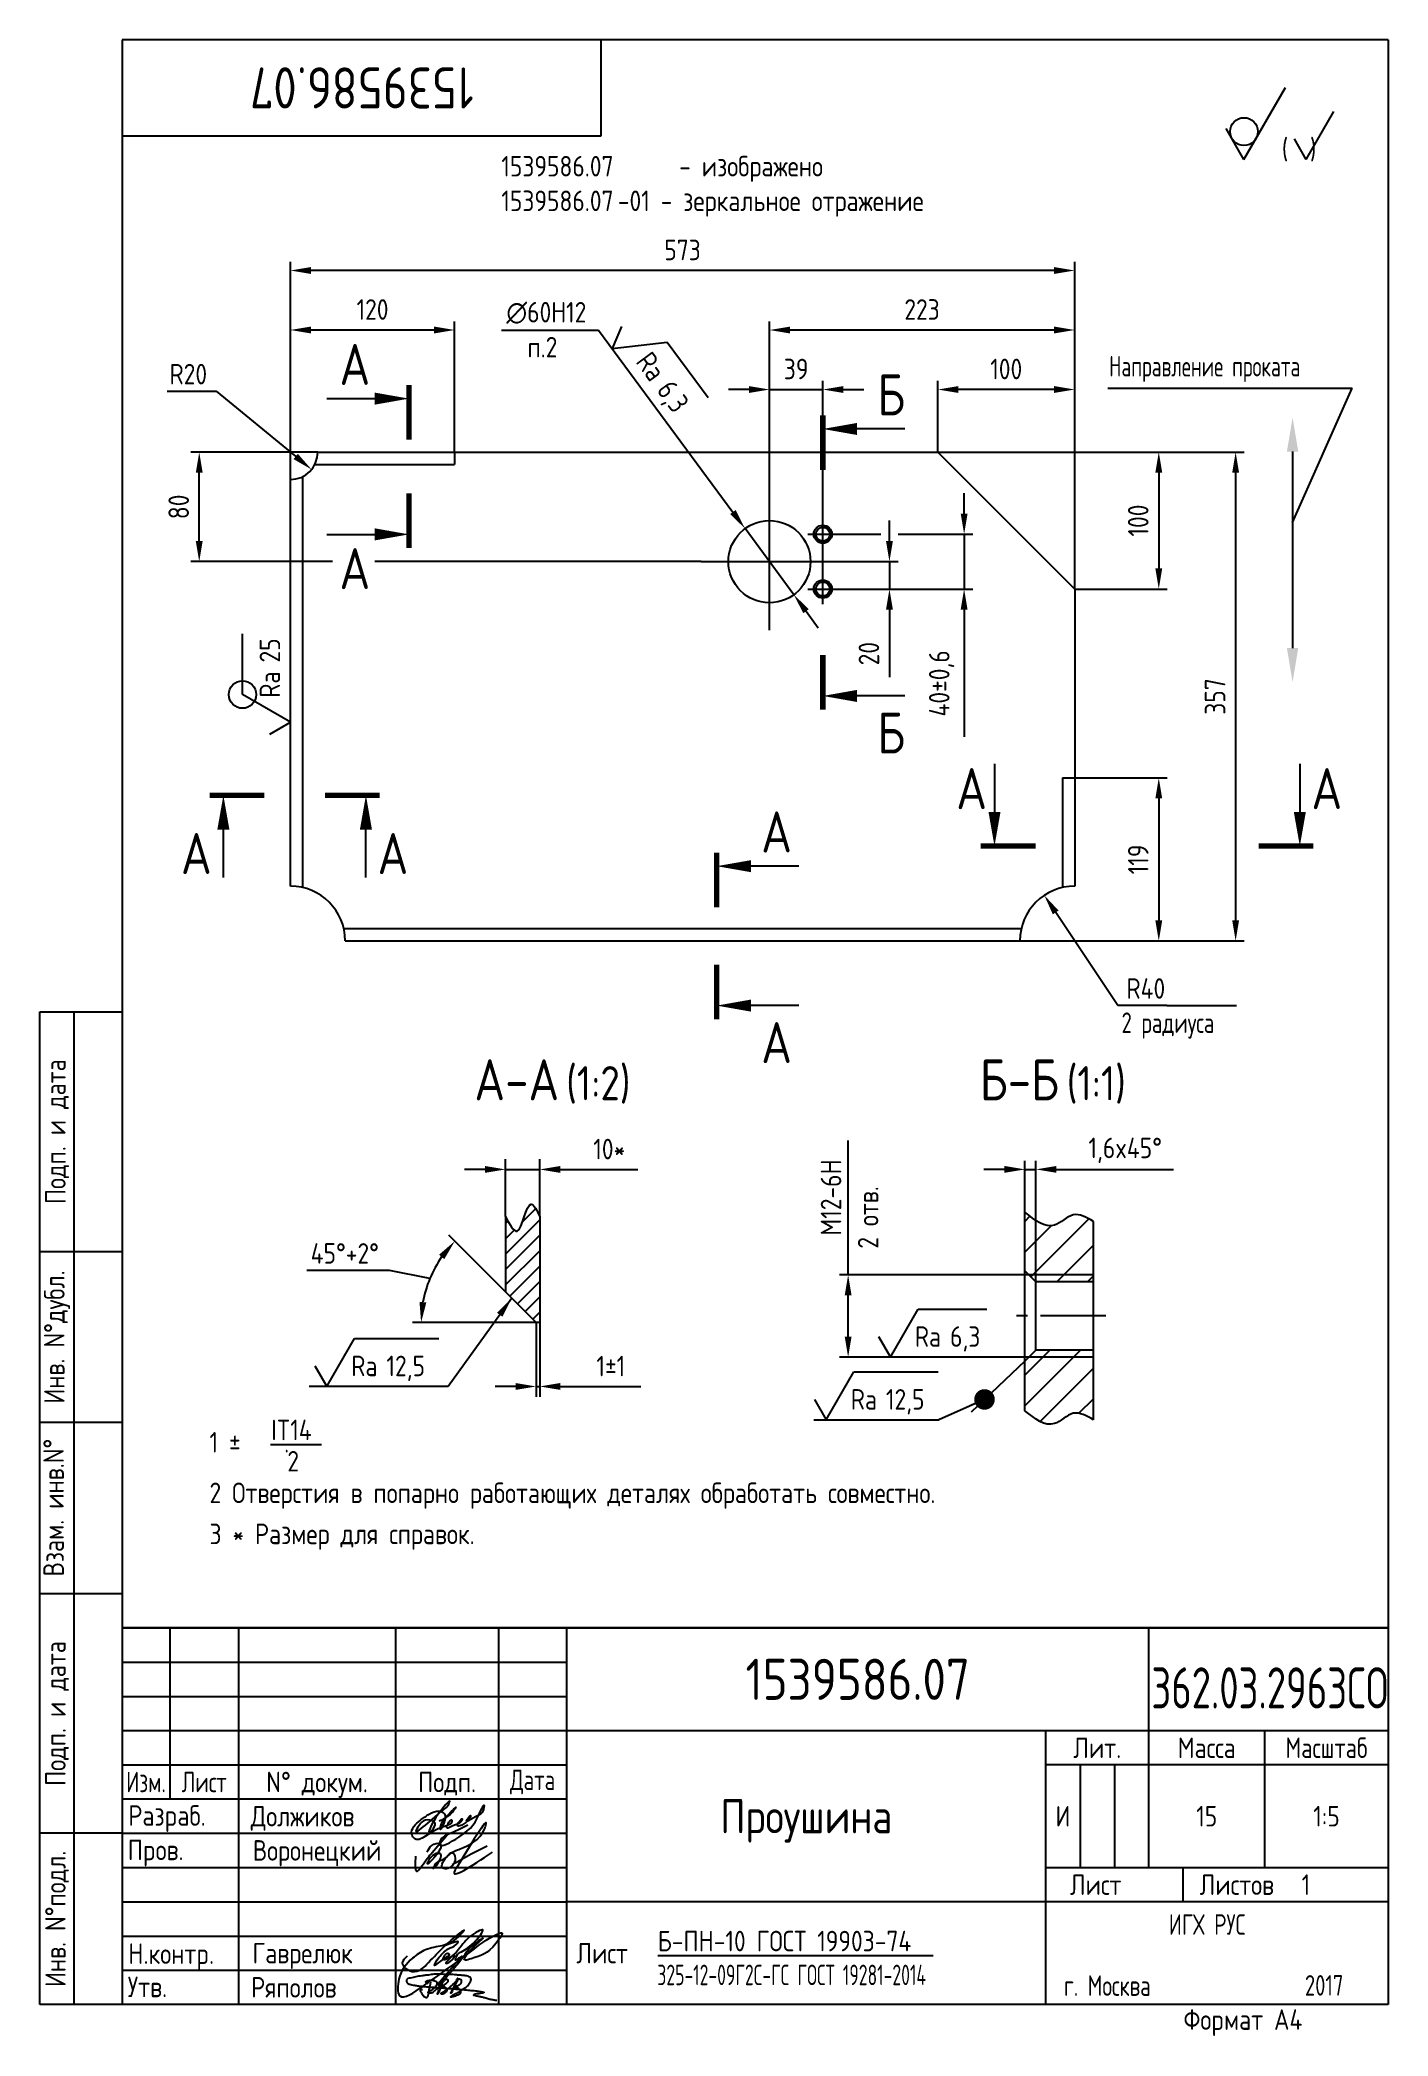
# Paper-space layout 'A4_protect' of a CAD drawing. Header units: millimetres. Extents: x 254 to 451, y 0 to 292.
# The model-space entities are those that its viewports show. They can reach past a viewport. Long polylines and large blocks are cut down to what shows.
import ezdxf
from ezdxf.enums import TextEntityAlignment as Align

# ---------------------------------------------------------------- set-up
doc = ezdxf.new("R2010")
doc.units = ezdxf.units.MM
doc.header["$LTSCALE"] = 0.3
doc.linetypes.add('CENTER', pattern=[50.800000000000004, 31.75, -6.35, 6.35, -6.35])
for name, color, linetype in [('Bord', 1, 'Continuous'), ('Cen', 5, 'CENTER'), ('Cont', 6, 'Continuous'), ('Dim', 7, 'Continuous'), ('Hatch', 2, 'Continuous'), ('Text', 3, 'Continuous'), ('Textb', 6, 'Continuous'), ('Vporti', 7, 'Continuous')]:
    doc.layers.add(name, color=color, linetype=linetype)
doc.layers.get('Vporti').off()
doc.styles.add('STYIE1', font='romans.shx', dxfattribs={"width": 0.8})
doc.styles.add('Style1', font='romans.shx', dxfattribs={"width": 0.8})
doc.dimstyles.new('Anqular-2', dxfattribs={"dimscale": 2, "dimtxt": 3, "dimasz": 3, "dimexe": 1.25, "dimexo": 0, "dimgap": 1, "dimtad": 2, "dimtoh": 1, "dimdec": 3, "dimtxsty": 'Style1', "dimcen": 2.5, "dimclrt": 3, "dimadec": 0, "dimazin": 0, "dimtfac": 1, "dimtdec": 3, "dimtmove": 1, "dimatfit": 3, "dimfxl": 1, "dimarcsym": 0})
doc.dimstyles.new('DIA5', dxfattribs={"dimscale": 5, "dimtxt": 3, "dimasz": 3, "dimexe": 0.18, "dimexo": 0.0625, "dimgap": 1, "dimtad": 1, "dimtih": 1, "dimtoh": 1, "dimdec": 0, "dimdsep": 46, "dimtxsty": 'Style1', "dimcen": 0, "dimclrt": 3, "dimadec": 0, "dimazin": 0, "dimtfac": 1, "dimtdec": 0, "dimtmove": 0, "dimatfit": 3, "dimfxl": 1, "dimtolj": 1, "dimarcsym": 0})
doc.dimstyles.new('Lin', dxfattribs={"dimtxt": 3, "dimasz": 3, "dimexe": 1.25, "dimexo": 0, "dimgap": 1, "dimtad": 1, "dimdec": 3, "dimtxsty": 'Style1', "dimcen": 2.5, "dimclrt": 3, "dimadec": 0, "dimazin": 0, "dimtfac": 1, "dimtdec": 3, "dimtmove": 0, "dimatfit": 3, "dimldrblk": 'DOT', "dimfxl": 1, "dimarcsym": 0})
doc.dimstyles.new('LIN_2', dxfattribs={"dimscale": 2, "dimtxt": 3, "dimasz": 3, "dimexe": 1.5, "dimexo": 0, "dimgap": 1.48, "dimtad": 1, "dimdec": 4, "dimrnd": 1, "dimdsep": 46, "dimtxsty": 'Style1', "dimcen": 0, "dimdle": 2, "dimclrd": 256, "dimclrt": 3, "dimadec": 0, "dimazin": 0, "dimtfac": 0.6666666666666666, "dimtdec": 4, "dimtmove": 0, "dimatfit": 3, "dimfxl": 1, "dimtvp": 0.8333333333333334, "dimtolj": 1, "dimtzin": 0, "dimarcsym": 0})
doc.dimstyles.new('Lin_5', dxfattribs={"dimscale": 5, "dimtxt": 3, "dimasz": 3, "dimexe": 1.25, "dimexo": 0, "dimgap": 1.5, "dimtad": 1, "dimtxsty": 'Style1', "dimcen": 2.5, "dimclrt": 3, "dimadec": 0, "dimazin": 0, "dimtfac": 1, "dimtmove": 0, "dimatfit": 3, "dimldrblk": 'DOT', "dimfxl": 1, "dimarcsym": 0})
doc.dimstyles.new('RAD-5', dxfattribs={"dimscale": 5, "dimtxt": 3, "dimasz": 3, "dimexe": 1.5, "dimexo": 0, "dimgap": 1, "dimtad": 1, "dimtoh": 1, "dimdec": 0, "dimzin": 12, "dimdsep": 46, "dimtxsty": 'Style1', "dimcen": 0, "dimclrt": 3, "dimadec": 0, "dimazin": 0, "dimtfac": 1, "dimtdec": 0, "dimtofl": 0, "dimtmove": 1, "dimatfit": 1, "dimfxl": 1, "dimtolj": 1, "dimtzin": 12, "dimarcsym": 0})

psp = doc.layouts.new('A4_protect')

# ---------------------------------------------------------------- texts
at = {"layer": 'Text', "style": 'Style1'}
for s, width, p in [('1 %%P    .', 0.8, (278.9151752061288, 85.63142757338494)), ('2 Отверстия в попарно работающих деталях обработать совместно.', 0.8, (278.9151752061288, 78.24103126888178)), ('3 * Размер для справок.', 0.8, (278.9151752061288, 72.24103126888178)), ('г. Москва', 0.7, (403.76849802100605, 6.252224118072824))]:
    psp.add_text(s, height=3, dxfattribs=dict(at, width=width)).set_placement(p)
at = {"layer": 'Text', "style": 'Style1', "width": 0.8}
for s, p in [('Должиков', (292.5148419971167, 32.5)), ('Воронецкий', (294.6327186336782, 27.5)), ('Гаврелюк', (292.5148419971167, 12.5)), ('Ряполов', (291.23867805311033, 7.5000000000000036))]:
    psp.add_text(s, height=3, dxfattribs=at).set_placement(p, align=Align.MIDDLE_CENTER)
at = {"layer": 'Text', "style": 'Style1', "width": 0.7}
psp.add_text('ИГХ РУС', height=3, dxfattribs=at).set_placement((424.7072826763531, 16.685325149145108), align=Align.MIDDLE)
at = {"layer": 'Textb', "style": 'Style1', "width": 0.5002071002423563}
psp.add_text('362.03.2963СО', height=6, dxfattribs=at).set_placement((416.5469705597782, 48.25000000000006), (451.1327186336782, 48.25000000000006), align=Align.FIT)

msp = doc.modelspace()

# ---------------------------------------------------------------- texts
at = {"layer": 'Dim', "color": 3, "style": 'Style1'}
for s, width, p in [('п.2', 0.8, (5436.38034902737, 2349.561468588745)), ('2 радиуса', 0.7, (5870.50331249912, 1856.0821255631315))]:
    msp.add_text(s, height=15, dxfattribs=dict(at, width=width)).set_placement(p)
at = {"layer": 'Text', "style": 'STYIE1', "width": 0.8}
msp.add_text('2 отв.', height=3, rotation=90, dxfattribs=at).set_placement((5716.660851089078, 738.7406076504772))

# ---------------------------------------------------------------- blocks, each defined once
blk = doc.blocks.new('A4')
at = {"layer": 'Bord'}
for p, q in [((20, 55), (85, 55)), ((20, 50), (85, 50)), ((20, 45), (85, 45)), ((160, 40), (160, 25)), ((165, 40), (165, 25)), ((20, 30), (85, 30)), ((20, 25), (85, 25)), ((20, 20), (85, 20)), ((20, 15), (85, 15)), ((20, 10), (85, 10))]:
    blk.add_line(p, q, dxfattribs=at)
at = {"layer": 'Cont'}
for p, q in [((204.9999999999999, 292), (20, 292)), ((20, 291.99999999999994), (20, 5)), ((90, 277.99999999999994), (90, 291.99999999999994)), ((204.99999999999977, 292), (205, 5)), ((20, 277.99999999999994), (90, 277.99999999999994)), ((8, 5), (8, 150)), ((8, 150), (20, 150)), ((13, 5), (13, 150)), ((8, 115), (20, 115)), ((20, 90), (8, 90)), ((20, 65), (8, 65)), ((205, 60), (20, 60)), ((20, 60), (205, 60)), ((27, 60), (27, 35)), ((37, 60), (37, 5)), ((60, 5), (60, 60)), ((75, 60), (75, 5)), ((85, 5), (85, 60)), ((170, 60), (170, 25)), ((85, 45), (205, 45)), ((155, 5), (155, 45)), ((187, 25), (187, 45)), ((20, 39.99999999999999), (85, 39.99999999999999)), ((205, 40), (155, 40)), ((85, 34.99999999999999), (20, 34.99999999999999)), ((20, 30), (8, 30)), ((155, 24.999999999999993), (205, 24.999999999999993)), ((175, 24.999999999999993), (175, 19.999999999999993)), ((205, 19.999999999999993), (85, 19.999999999999993)), ((20, 5), (8, 5)), ((205, 5), (20, 5))]:
    blk.add_line(p, q, dxfattribs=at)
at = {"layer": 'Text', "style": 'Style1', "width": 0.8}
for s, p in [('Подп. и дата', (10.5, 132.5)), ('Инв. N%%dдубл.', (10.5, 102.5)), ('Взам. инв.N%%d ', (9.998218334537, 78.3795773123125)), ('Подп. и дата', (10.5, 47.5)), ('Инв. N%%dподл.', (10.5, 17.5))]:
    blk.add_text(s, height=3, rotation=90, dxfattribs=at).set_placement(p, align=Align.MIDDLE)
at = {"layer": 'Text', "style": 'Style1'}
for s, width, p in [('Лит.', 0.8, (162.5, 42.5)), ('Масса', 0.8, (178.5, 42.5)), ('Масштаб', 0.75, (196, 42.5)), ('Изм.', 0.7, (23.5, 37.49999999999999)), ('Лист', 0.7, (32, 37.49999999999999)), ('N%%d докум.', 0.8, (48.5, 37.5)), ('Подп.', 0.8, (67.5, 37.5)), ('Лист', 0.8, (162.27183976005585, 22.499999999999993)), ('Листов', 0.8, (182.89895634318407, 22.499999999999993))]:
    blk.add_text(s, height=3, dxfattribs=dict(at, width=width)).set_placement(p, align=Align.MIDDLE_CENTER)
at = {"layer": 'Text', "style": 'Style1', "width": 0.7}
blk.add_text('Дата', height=3, dxfattribs=at).set_placement((80, 37.5), align=Align.MIDDLE)
at = {"layer": 'Text', "style": 'Style1', "width": 0.8}
for s, p in [('Разpаб.', (20.91971765870153, 31.101855832076225)), ('Пpов.', (20.835938510797405, 26.077635610142664)), ('Н.контp.', (20.91971765870153, 10.921236633909956)), ('Утв.', (20.835938510797405, 6.064490181786334)), ('Фоpмат А4', (175.10848470088877, 1.2870372467283797))]:
    blk.add_text(s, height=3, dxfattribs=at).set_placement(p)
for tag, p in [('ФИО', (39.00000028469458, 30.999999936534323)), ('ФИО', (39.00000028469458, 25.999999936534323)), ('ГОСТ_СОРТАМЕНТА', (98.1878215711672, 13.999999936534323)), ('ФИО', (39.00000028469458, 10.999999936534323)), ('ФИО', (39.00000028469458, 5.999999936534323))]:
    blk.add_attdef(tag, p, '', height=3, dxfattribs=at)
for tag, p in [('И', (157.4854669433364, 32.49999993653432)), ('700', (178.50000028469458, 32.49999993653432)), ('1:20', (196.00000028469458, 32.49999993653432))]:
    blk.add_attdef(tag, text='', height=3, dxfattribs=at).set_placement(p, align=Align.MIDDLE)
blk.add_attdef('Сборочный_чертеж', text='', height=3, dxfattribs=at).set_placement((120.00000028469458, 21.29999993653432), align=Align.CENTER)
for tag, p in [('1', (171.11987341606346, 22.499999936534323)), ('2', (193.00000028469458, 22.499999936534323))]:
    blk.add_attdef(tag, text='', height=3, dxfattribs=at).set_placement(p, align=Align.MIDDLE_CENTER)
blk.add_attdef('ЛИСТ', text='', height=3, dxfattribs=at).set_placement((85.98599249093127, 12.499999936534323), align=Align.MIDDLE_LEFT)
at = {"layer": 'Text', "style": 'Style1', "width": 0.7}
blk.add_attdef('%%OГОСТ_ТЕХ._ТРЕБОВАНИЙ', text='', height=3, dxfattribs=at).set_placement((98.1878215711672, 7.999999936534323), align=Align.BOTTOM_LEFT)
at = {"layer": 'Textb', "style": 'Style1', "width": 0.8}
blk.add_attdef('1234567', (81.00000028469458, 289.9999999365343), '', height=6, rotation=180, dxfattribs=at)
blk.add_attdef('1234567', (123.39856689234307, 47.99999993653432), '', height=6, dxfattribs=at)
for tag, height, p in [('123ХЯ', 6, (183.6230571087517, 47.99999993653432)), ('НАИМЕНОВАНИЕ', 5, (120.00000028469458, 29.999999936534323))]:
    blk.add_attdef(tag, text='', height=height, dxfattribs=at).set_placement(p, align=Align.CENTER)
blk = doc.blocks.new('sherISO_12')
at = {"layer": 'Cont'}
for q in [(-14.997822173516852, -6.9599999999999795), (-23.65807621135218, -12.95999999999998)]:
    blk.add_line((-21.059999999999945, -17.45999999999998), q, dxfattribs=at)
blk.add_circle((-21.056490717930956, -13.39037348890173), 2.0295000000000982, dxfattribs=at)
at = {"layer": 'Text'}
for q in [(-7.918557509540278, -10.45999999999998), (-13.692060201431104, -14.45999999999998)]:
    blk.add_line((-11.960009393862947, -17.45999999999998), q, dxfattribs=at)
at = {"layer": 'Text', "style": 'Style1', "width": 0.8}
blk.add_text('(  )', height=3, dxfattribs=at).set_placement((-15.527239592221065, -17.45999999999998))
blk = doc.blocks.new('A$C3427693D')
at = {"layer": 'Text'}
blk.add_line((-2.4626552885820274e-07, 3.921343249131496), (7.45800322316353, 3.921343249131496), dxfattribs=at)
at = {"layer": 'Text', "style": 'Style1', "width": 0.8}
for s, p in [('IT14', (0.13084131347562789, 4.574900168269551)), ('2', (2.4860009102107483, 3.049711949643097e-07))]:
    blk.add_text(s, height=3, dxfattribs=at).set_placement(p)
blk = doc.blocks.new('ZNAK22')
at = {"layer": 'Text', "style": 'Style1', "width": 0.8}
for s, p in [(' - изображено', (21.007913090129968, 5.568741892225184)), ('-01 - зеркальное отражение', (13.642649296121027, 0.5115990350823196))]:
    blk.add_text(s, height=3, dxfattribs=at).set_placement(p)
for p in [(13.01197387418525, 5.568741892225184), (13.01197387418525, 0.5087418922251814)]:
    blk.add_attdef('000000', text='', height=3, dxfattribs=at).set_placement(p, align=Align.RIGHT)
blk = doc.blocks.new('ZNAK23')
at = {"layer": 'Bord'}
for p in [(-5.399430380076865, 23.580534273206013), (21.607833108189993, 3.956764371807708)]:
    blk.add_line(p, (30.30862692411256, 23.58053427320604), dxfattribs=at)
at = {"layer": 'Cont'}
blk.add_line((21.607833108189993, 14.289727341211346), (21.607833108189993, -14.40768769174963), dxfattribs=at)
for points in [[(20.77449977485651, 14.289727341211346), (22.441166441523478, 14.289727341211346), (21.607833108189993, 19.289727341211346)], [(20.77449977485651, -14.40768769174963), (22.441166441523478, -14.40768769174963), (21.607833108189993, -19.40768769174963)]]:
    blk.add_solid(points, dxfattribs=at)
at = {"layer": 'Text', "style": 'Style1', "width": 0.65}
blk.add_text('Направление проката', height=3, dxfattribs=at).set_placement((-5.195692706519026, 25.263593134747936))
blk = doc.blocks.new('ZNAK02')
at = {"layer": 'Textb', "style": 'Style1', "width": 0.8}
blk.add_attdef('А-А', text='', height=6, dxfattribs=at).set_placement((13.92365654542732, -0.05890574657229308), align=Align.RIGHT)
blk.add_attdef('SC(1)', (14.938524403895258, -0.05890574657229308), '', height=5, dxfattribs=at)
blk = doc.blocks.new('*D23')
at = {"layer": 'Defpoints', "color": 0, "transparency": 16777216}
for p in [(5557.518638943089, 759.8774826176118), (5557.518638943089, 746.1327477832456), (5567.518638943089, 746.1327477832456)]:
    blk.add_point(p, dxfattribs=at)
at = {"layer": 'Dim', "color": 0, "lineweight": -2, "transparency": 16777216}
for p, q in [((5557.518638943089, 746.1327477832456), (5557.518638943089, 762.8774826176118)), ((5567.518638943089, 746.1327477832456), (5567.518638943089, 762.8774826176118))]:
    blk.add_line(p, q, dxfattribs=at)
at = {"layer": 'Dim', "lineweight": -2, "transparency": 16777216}
for p, q in [((5551.518638943089, 759.8774826176118), (5545.518638943089, 759.8774826176118)), ((5557.518638943089, 759.8774826176118), (5567.518638943089, 759.8774826176118)), ((5573.518638943089, 759.8774826176118), (5596.1814960859465, 759.8774826176118))]:
    blk.add_line(p, q, dxfattribs=at)
at = {"layer": 'Dim', "transparency": 16777216}
for points in [[(5551.518638943089, 760.8774826176118), (5551.518638943089, 758.8774826176118), (5557.518638943089, 759.8774826176118)], [(5573.518638943089, 760.8774826176118), (5573.518638943089, 758.8774826176118), (5567.518638943089, 759.8774826176118)]]:
    blk.add_solid(points, dxfattribs=at)
at = {"layer": 'Dim', "color": 3, "transparency": 16777216, "insert": (5587.850067514518, 765.8374826176118), "char_height": 6, "attachment_point": 5, "style": 'Style1'}
blk.add_mtext('\\A1;10*', dxfattribs=at)
blk = doc.blocks.new('*D24')
at = {"layer": 'Defpoints', "color": 0, "transparency": 16777216}
for p in [(5566.518638943089, 715.1244458103065), (5567.518638943089, 715.124445810307), (5567.518638943089, 696.4646714220348)]:
    blk.add_point(p, dxfattribs=at)
at = {"layer": 'Dim', "color": 0, "lineweight": -2, "transparency": 16777216}
for p, q in [((5566.518638943089, 715.1244458103065), (5566.518638943089, 693.4646714220348)), ((5567.518638943089, 715.124445810307), (5567.518638943089, 693.4646714220348))]:
    blk.add_line(p, q, dxfattribs=at)
at = {"layer": 'Dim', "lineweight": -2, "transparency": 16777216}
for p, q in [((5560.518638943089, 696.4646714220348), (5554.518638943089, 696.4646714220348)), ((5566.518638943089, 696.4646714220348), (5567.518638943089, 696.4646714220348)), ((5573.518638943089, 696.4646714220348), (5597.095781800232, 696.4646714220348))]:
    blk.add_line(p, q, dxfattribs=at)
at = {"layer": 'Dim', "transparency": 16777216}
for points in [[(5560.518638943089, 697.4646714220348), (5560.518638943089, 695.4646714220348), (5566.518638943089, 696.4646714220348)], [(5573.518638943089, 697.4646714220348), (5573.518638943089, 695.4646714220348), (5567.518638943089, 696.4646714220348)]]:
    blk.add_solid(points, dxfattribs=at)
at = {"layer": 'Dim', "color": 3, "transparency": 16777216, "insert": (5588.30721037166, 702.4246714220349), "char_height": 6, "attachment_point": 5, "style": 'Style1'}
blk.add_mtext('\\A1;1%%p1', dxfattribs=at)
blk = doc.blocks.new('*D25')
at = {"layer": 'Defpoints', "color": 0, "transparency": 16777216}
for p in [(5537.373676938383, 731.9512974692357), (5557.518638943089, 724.1244458103058), (5566.518638943087, 715.1244458103063), (5566.518638943088, 715.1244458103056), (5567.518638943088, 715.1244458103065)]:
    blk.add_point(p, dxfattribs=at)
at = {"layer": 'Dim', "color": 0, "lineweight": -2, "transparency": 16777216}
for p, q in [((5557.518638943089, 724.1244458103058), (5540.954110162015, 740.6889745913802)), ((5523.657247889656, 730.3442443719634), (5499.485819318226, 730.3442443719639)), ((5535.426671254496, 728.0031605077759), (5523.657247889656, 730.3442443719634)), ((5566.518638943088, 715.1244458103056), (5530.364935625217, 715.1244458102826))]:
    blk.add_line(p, q, dxfattribs=at)
blk.add_arc((5566.518638943088, 715.1244458103056), 33.653703317872164, 145.22863996726363, 169.77136003277212, dxfattribs=at)
at = {"layer": 'Dim', "color": 0, "transparency": 16777216}
for points in [[(5538.107004429338, 734.9585128362237), (5539.641655321166, 733.6759970896471), (5542.721877114981, 738.9212076384138)], [(5534.395813855031, 721.0114154760358), (5532.403776221283, 721.1897019470159), (5532.864935625216, 715.1244458102835)]]:
    blk.add_solid(points, dxfattribs=at)
at = {"layer": 'Dim', "color": 3, "transparency": 16777216, "insert": (5510.571533603941, 735.3442443719641), "char_height": 6, "attachment_point": 5, "style": 'Style1'}
blk.add_mtext('\\A1;45°+2%%d', dxfattribs=at)
blk = doc.blocks.new('sherISO_01')
at = {"layer": 'Text'}
blk.add_line((4.0414499999999975, 7), (16.364452607677606, 7), dxfattribs=at)
blk.add_lwpolyline([(-1.7320500000000152, 3), (0, 0), (4.0414499999999975, 7)], dxfattribs=at)
at = {"layer": 'Text', "style": 'Style1', "width": 0.8}
blk.add_text('Ra', height=3, dxfattribs=at).set_placement((3.584307142857142, 1.5))
blk.add_attdef('12,5', (8.727084285714255, 1.4999999999999147), '', height=3, dxfattribs=at)
blk = doc.blocks.new('*D26')
at = {"layer": 'Defpoints', "color": 0, "transparency": 16777216}
for p in [(5736.214748731138, 2326.093019177344), (5736.214748731138, 2280.3681648896454), (5836.214748731138, 2180.3681648896463)]:
    blk.add_point(p, dxfattribs=at)
at = {"layer": 'Dim', "color": 0, "lineweight": -2, "transparency": 16777216}
for p, q in [((5736.214748731138, 2280.3681648896454), (5736.214748731138, 2332.343019177344)), ((5836.214748731138, 2180.3681648896463), (5836.214748731138, 2332.343019177344)), ((5821.214748731138, 2326.093019177344), (5751.214748731138, 2326.093019177344))]:
    blk.add_line(p, q, dxfattribs=at)
at = {"layer": 'Dim', "color": 0, "transparency": 16777216}
for points in [[(5751.214748731138, 2328.593019177344), (5751.214748731138, 2323.593019177344), (5736.214748731138, 2326.093019177344)], [(5821.214748731138, 2328.593019177344), (5821.214748731138, 2323.593019177344), (5836.214748731138, 2326.093019177344)]]:
    blk.add_solid(points, dxfattribs=at)
at = {"layer": 'Dim', "color": 3, "transparency": 16777216, "insert": (5786.214748731138, 2341.093019177344), "char_height": 15, "attachment_point": 5, "style": 'Style1'}
blk.add_mtext('100', dxfattribs=at)
blk = doc.blocks.new('_Dot')
at = {"color": 0, "linetype": 'ByBlock', "lineweight": -2}
blk.add_line((-0.5, 0), (-1, 0), dxfattribs=at)
at = {"color": 0, "linetype": 'ByBlock', "const_width": 0.5}
blk.add_lwpolyline([(-0.25, 0, 1), (0.25, 0, 1)], format="xyb", close=True, dxfattribs=at)
blk = doc.blocks.new('*D27')
at = {"layer": 'Defpoints', "color": 0, "transparency": 16777216}
for p in [(5736.214748731138, 2280.3681648896454), (5836.214748731138, 2180.3681648896463), (5897.662577221985, 2180.3681648896463)]:
    blk.add_point(p, dxfattribs=at)
at = {"layer": 'Dim', "color": 0, "lineweight": -2, "transparency": 16777216}
for p, q in [((5736.214748731138, 2280.3681648896454), (5903.912577221985, 2280.3681648896454)), ((5897.662577221985, 2265.3681648896454), (5897.662577221985, 2195.3681648896463)), ((5836.214748731138, 2180.3681648896463), (5903.912577221985, 2180.3681648896463))]:
    blk.add_line(p, q, dxfattribs=at)
at = {"layer": 'Dim', "color": 0, "transparency": 16777216}
for points in [[(5895.162577221985, 2265.3681648896454), (5900.162577221985, 2265.3681648896454), (5897.662577221985, 2280.3681648896454)], [(5895.162577221985, 2195.3681648896463), (5900.162577221985, 2195.3681648896463), (5897.662577221985, 2180.3681648896463)]]:
    blk.add_solid(points, dxfattribs=at)
at = {"layer": 'Dim', "color": 3, "transparency": 16777216, "insert": (5882.662577221984, 2230.368164889647), "char_height": 15, "attachment_point": 5, "rotation": 90, "style": 'Style1'}
blk.add_mtext('100', dxfattribs=at)
blk = doc.blocks.new('*D28')
at = {"layer": 'Defpoints', "color": 0, "transparency": 16777216}
for p in [(5836.214748731138, 2042.3681648896454), (5796.214748731138, 1923.3681648896454), (5897.662577221984, 1923.3681648896454)]:
    blk.add_point(p, dxfattribs=at)
at = {"layer": 'Dim', "color": 0, "lineweight": -2, "transparency": 16777216}
for p, q in [((5836.214748731138, 2042.3681648896454), (5903.912577221984, 2042.3681648896454)), ((5897.662577221984, 2027.3681648896454), (5897.662577221984, 1938.3681648896454)), ((5796.214748731138, 1923.3681648896454), (5903.912577221984, 1923.3681648896454))]:
    blk.add_line(p, q, dxfattribs=at)
at = {"layer": 'Dim', "color": 0, "transparency": 16777216}
for points in [[(5895.162577221984, 2027.3681648896454), (5900.162577221984, 2027.3681648896454), (5897.662577221984, 2042.3681648896454)], [(5895.162577221984, 1938.3681648896454), (5900.162577221984, 1938.3681648896454), (5897.662577221984, 1923.3681648896454)]]:
    blk.add_solid(points, dxfattribs=at)
at = {"layer": 'Dim', "color": 3, "transparency": 16777216, "insert": (5882.662577221984, 1982.8681648896463), "char_height": 15, "attachment_point": 5, "rotation": 90, "style": 'Style1'}
blk.add_mtext('119', dxfattribs=at)
blk = doc.blocks.new('*D29')
at = {"layer": 'Defpoints', "color": 0, "transparency": 16777216}
for p in [(5736.214748731138, 2280.3681648896454), (5796.214748731138, 1923.3681648896454), (5953.810228573565, 1923.3681648896454)]:
    blk.add_point(p, dxfattribs=at)
at = {"layer": 'Dim', "color": 0, "lineweight": -2, "transparency": 16777216}
for p, q in [((5736.214748731138, 2280.3681648896454), (5960.060228573566, 2280.3681648896454)), ((5953.810228573566, 2265.3681648896454), (5953.810228573565, 1938.3681648896454)), ((5796.214748731138, 1923.3681648896454), (5960.060228573565, 1923.3681648896454))]:
    blk.add_line(p, q, dxfattribs=at)
at = {"layer": 'Dim', "color": 0, "transparency": 16777216}
for points in [[(5951.310228573566, 2265.3681648896454), (5956.310228573566, 2265.3681648896454), (5953.810228573566, 2280.3681648896454)], [(5951.310228573565, 1938.3681648896454), (5956.310228573565, 1938.3681648896454), (5953.810228573565, 1923.3681648896454)]]:
    blk.add_solid(points, dxfattribs=at)
at = {"layer": 'Dim', "color": 3, "transparency": 16777216, "insert": (5938.810228573565, 2101.8681648896463), "char_height": 15, "attachment_point": 5, "rotation": 90, "style": 'Style1'}
blk.add_mtext('357', dxfattribs=at)
blk = doc.blocks.new('*D30')
at = {"layer": 'Defpoints', "color": 0, "transparency": 16777216}
for p in [(5613.214746496851, 2369.561468588745), (5613.214746496851, 2250.368162651859), (5836.214748731138, 2180.3681648896463)]:
    blk.add_point(p, dxfattribs=at)
at = {"layer": 'Dim', "color": 0, "lineweight": -2, "transparency": 16777216}
for p, q in [((5613.214746496851, 2250.368162651859), (5613.214746496851, 2375.811468588745)), ((5836.214748731138, 2180.3681648896463), (5836.214748731138, 2375.811468588745)), ((5821.214748731138, 2369.561468588745), (5628.214746496851, 2369.561468588745))]:
    blk.add_line(p, q, dxfattribs=at)
at = {"layer": 'Dim', "color": 0, "transparency": 16777216}
for points in [[(5628.214746496851, 2372.061468588745), (5628.214746496851, 2367.061468588745), (5613.214746496851, 2369.561468588745)], [(5821.214748731138, 2372.061468588745), (5821.214748731138, 2367.061468588745), (5836.214748731138, 2369.561468588745)]]:
    blk.add_solid(points, dxfattribs=at)
at = {"layer": 'Dim', "color": 3, "transparency": 16777216, "insert": (5724.714747613994, 2384.561468588745), "char_height": 15, "attachment_point": 5, "style": 'Style1'}
blk.add_mtext('223', dxfattribs=at)
blk = doc.blocks.new('*D31')
at = {"layer": 'Defpoints', "color": 0, "transparency": 16777216}
for p in [(5263.214748731138, 2369.5614685887463), (5383.214748731138, 2280.3681648896454), (5263.214748731138, 2260.3681648896463)]:
    blk.add_point(p, dxfattribs=at)
at = {"layer": 'Dim', "color": 0, "lineweight": -2, "transparency": 16777216}
for p, q in [((5263.214748731138, 2260.3681648896463), (5263.214748731138, 2375.8114685887463)), ((5383.214748731138, 2280.3681648896454), (5383.214748731138, 2375.8114685887463)), ((5368.214748731138, 2369.5614685887463), (5278.214748731138, 2369.5614685887463))]:
    blk.add_line(p, q, dxfattribs=at)
at = {"layer": 'Dim', "color": 0, "transparency": 16777216}
for points in [[(5278.214748731138, 2372.0614685887463), (5278.214748731138, 2367.0614685887463), (5263.214748731138, 2369.5614685887463)], [(5368.214748731138, 2372.0614685887463), (5368.214748731138, 2367.0614685887463), (5383.214748731138, 2369.5614685887463)]]:
    blk.add_solid(points, dxfattribs=at)
at = {"layer": 'Dim', "color": 3, "transparency": 16777216, "insert": (5323.214748731138, 2384.5614685887463), "char_height": 15, "attachment_point": 5, "style": 'Style1'}
blk.add_mtext('120', dxfattribs=at)
blk = doc.blocks.new('*D32')
at = {"layer": 'Defpoints', "color": 0, "transparency": 16777216}
for p in [(5196.609551479123, 2280.3681648896454), (5283.214748731138, 2280.3681648896454), (5294.053866540038, 2200.36816265207)]:
    blk.add_point(p, dxfattribs=at)
at = {"layer": 'Dim', "color": 0, "lineweight": -2, "transparency": 16777216}
for p, q in [((5283.214748731138, 2280.3681648896454), (5190.359551479123, 2280.3681648896454)), ((5196.609551479123, 2215.36816265207), (5196.609551479123, 2265.3681648896454)), ((5294.053866540038, 2200.36816265207), (5190.359551479123, 2200.36816265207))]:
    blk.add_line(p, q, dxfattribs=at)
at = {"layer": 'Dim', "color": 0, "transparency": 16777216}
for points in [[(5194.109551479123, 2265.3681648896454), (5199.109551479123, 2265.3681648896454), (5196.609551479123, 2280.3681648896454)], [(5194.109551479123, 2215.36816265207), (5199.109551479123, 2215.36816265207), (5196.609551479123, 2200.36816265207)]]:
    blk.add_solid(points, dxfattribs=at)
at = {"layer": 'Dim', "color": 3, "transparency": 16777216, "insert": (5181.609551479122, 2240.3681637708587), "char_height": 15, "attachment_point": 5, "rotation": 90, "style": 'Style1'}
blk.add_mtext('80', dxfattribs=at)
blk = doc.blocks.new('*D33')
at = {"layer": 'Defpoints', "color": 0, "transparency": 16777216}
for p in [(5263.214748731138, 2413.0299180001457), (5263.214748731138, 2260.3681648896463), (5836.214748731137, 2180.3681648896463)]:
    blk.add_point(p, dxfattribs=at)
at = {"layer": 'Dim', "color": 0, "lineweight": -2, "transparency": 16777216}
for p, q in [((5263.214748731138, 2260.3681648896463), (5263.214748731138, 2419.2799180001457)), ((5836.214748731137, 2180.3681648896463), (5836.214748731137, 2419.2799180001457)), ((5821.214748731137, 2413.0299180001457), (5278.214748731138, 2413.0299180001457))]:
    blk.add_line(p, q, dxfattribs=at)
at = {"layer": 'Dim', "color": 0, "transparency": 16777216}
for points in [[(5278.214748731138, 2415.5299180001457), (5278.214748731138, 2410.5299180001457), (5263.214748731138, 2413.0299180001457)], [(5821.214748731137, 2415.5299180001457), (5821.214748731137, 2410.5299180001457), (5836.214748731137, 2413.0299180001457)]]:
    blk.add_solid(points, dxfattribs=at)
at = {"layer": 'Dim', "color": 3, "transparency": 16777216, "insert": (5549.714748731138, 2428.0299180001457), "char_height": 15, "attachment_point": 5, "style": 'Style1'}
blk.add_mtext('573', dxfattribs=at)
blk = doc.blocks.new('*D34')
at = {"layer": 'Defpoints', "color": 0, "transparency": 16777216}
for p in [(5595.401213338973, 2224.506887482112), (5631.028279654729, 2176.229437822028)]:
    blk.add_point(p, dxfattribs=at)
at = {"layer": 'Dim', "color": 0, "lineweight": -2, "transparency": 16777216}
for p, q in [((5417.3560148689485, 2369.561468588745), (5488.356014868949, 2369.561468588745)), ((5488.356014868949, 2369.561468588745), (5586.494446759971, 2236.576249897218)), ((5631.028279654729, 2176.229437822028), (5595.401213338973, 2224.506887482112)), ((5639.935046233731, 2164.1600754069223), (5648.841812812732, 2152.090712991816))]:
    blk.add_line(p, q, dxfattribs=at)
at = {"layer": 'Dim', "color": 0, "transparency": 16777216}
for points in [[(5588.5060071624885, 2238.060710993718), (5584.482886357453, 2235.091788800718), (5595.401213338973, 2224.506887482112)], [(5641.946606636248, 2165.6445365034224), (5637.923485831213, 2162.675614310422), (5631.028279654729, 2176.229437822028)]]:
    blk.add_solid(points, dxfattribs=at)
at = {"layer": 'Dim', "color": 3, "transparency": 16777216, "insert": (5450.213157726092, 2382.061468588745), "char_height": 15, "attachment_point": 5, "style": 'Style1'}
blk.add_mtext('\\A1;∅60H12', dxfattribs=at)
blk = doc.blocks.new('*D35')
at = {"layer": 'Defpoints', "color": 0, "transparency": 16777216}
for p in [(5263.214748731138, 2280.3681648896454), (5278.671436812288, 2267.6760100859105)]:
    blk.add_point(p, dxfattribs=at)
at = {"layer": 'Dim', "color": 0, "lineweight": -2, "transparency": 16777216}
for p, q in [((5173.195490708389, 2324.8430191773477), (5209.052633565532, 2324.843019177343)), ((5209.052633565532, 2324.843019177343), (5267.078920751424, 2277.195126188712))]:
    blk.add_line(p, q, dxfattribs=at)
at = {"layer": 'Dim', "color": 0, "transparency": 16777216}
blk.add_solid([(5268.665440101891, 2279.127212198856), (5265.4924014009575, 2275.263040178568), (5278.671436812288, 2267.6760100859105)], dxfattribs=at)
at = {"layer": 'Dim', "color": 3, "transparency": 16777216, "insert": (5188.624062136961, 2337.3430191773464), "char_height": 15, "attachment_point": 5, "style": 'Style1'}
blk.add_mtext('\\A1;R20', dxfattribs=at)
blk = doc.blocks.new('razrez04')
at = {"layer": 'Text', "const_width": 0.8}
blk.add_lwpolyline([(0, 5.996608128210028), (0, -2.0033918717899724)], dxfattribs=at)
at = {"layer": 'Text'}
blk.add_lwpolyline([(0, 0, 0, 1.76, 0), (5, 0, 1.76, 1.76, 0)], format="xyseb", dxfattribs=at)
blk.add_lwpolyline([(12, 0), (5, 0)], dxfattribs=at)
at = {"layer": 'Textb', "style": 'Style1', "width": 0.8}
blk.add_attdef('A', (6.5, -8.400000000000006), '', height=6, dxfattribs=at)
blk = doc.blocks.new('razrez03')
at = {"layer": 'Text', "const_width": 0.8}
blk.add_lwpolyline([(0, 1.9966081282100276), (0, -6.003391871789972)], dxfattribs=at)
at = {"layer": 'Text'}
blk.add_lwpolyline([(0, 0, 0, 1.76, 0), (5, 0, 1.76, 1.76, 0)], format="xyseb", dxfattribs=at)
blk.add_lwpolyline([(12, 0), (5, 0)], dxfattribs=at)
at = {"layer": 'Textb', "style": 'Style1', "width": 0.8}
blk.add_attdef('A', (6.5, 2), '', height=6, dxfattribs=at)
blk = doc.blocks.new('razrez07')
at = {"layer": 'Text'}
blk.add_lwpolyline([(0, 12), (0, 5)], dxfattribs=at)
blk.add_lwpolyline([(0, 0, 0, 1.76, 0), (0, 5, 1.76, 1.76, 0)], format="xyseb", dxfattribs=at)
at = {"layer": 'Text', "const_width": 0.8}
blk.add_lwpolyline([(-1.9966081282109371, 0), (6.003391871789063, 0)], dxfattribs=at)
at = {"layer": 'Textb', "style": 'Style1', "width": 0.8}
blk.add_attdef('А', (-5.585714285714332, 5.400000000000006), '', height=6, dxfattribs=at)
blk = doc.blocks.new('razrez08')
at = {"layer": 'Text'}
blk.add_lwpolyline([(0, 12), (0, 5)], dxfattribs=at)
blk.add_lwpolyline([(0, 0, 0, 1.76, 0), (0, 5, 1.76, 1.76, 0)], format="xyseb", dxfattribs=at)
at = {"layer": 'Text', "const_width": 0.8}
blk.add_lwpolyline([(1.9966081282109371, 0), (-6.003391871789063, 0)], dxfattribs=at)
at = {"layer": 'Textb', "style": 'Style1', "width": 0.8}
blk.add_attdef('А', (1.7000000000000455, 5.400000000000006), '', height=6, dxfattribs=at)
blk = doc.blocks.new('RAZREZ05')
at = {"layer": 'Text'}
blk.add_lwpolyline([(0, 0, 0, 1.76, 0), (0, -5, 1.76, 1.76, 0)], format="xyseb", dxfattribs=at)
at = {"layer": 'Text', "const_width": 0.8}
blk.add_lwpolyline([(-1.9966081282109371, 0), (6.003391871789063, 0)], dxfattribs=at)
at = {"layer": 'Text'}
blk.add_lwpolyline([(0, -12), (0, -5)], dxfattribs=at)
at = {"layer": 'Textb', "style": 'Style1', "width": 0.8}
blk.add_attdef('А', text='', height=6, dxfattribs=at).set_placement((-1.7000000000000455, -11.49881548150799, 39), align=Align.RIGHT)
blk = doc.blocks.new('razrez06')
at = {"layer": 'Text'}
blk.add_lwpolyline([(0, 0, 0, 1.76, 0), (0, -5, 1.76, 1.76, 0)], format="xyseb", dxfattribs=at)
at = {"layer": 'Text', "const_width": 0.8}
blk.add_lwpolyline([(1.9966081282109371, 0), (-6.003391871789063, 0)], dxfattribs=at)
at = {"layer": 'Text'}
blk.add_lwpolyline([(0, -12), (0, -5)], dxfattribs=at)
at = {"layer": 'Textb', "style": 'Style1', "width": 0.8}
blk.add_attdef('А', (1.7000000000000455, -11.5), '', height=6, dxfattribs=at)
blk = doc.blocks.new('razrez02')
at = {"layer": 'Text', "const_width": 0.8}
blk.add_lwpolyline([(0, 5.996608128210028), (0, -2.0033918717899724)], dxfattribs=at)
at = {"layer": 'Text'}
blk.add_lwpolyline([(0, 0, 0, 1.76, 0), (-5, 0, 1.76, 1.76, 0)], format="xyseb", dxfattribs=at)
blk.add_lwpolyline([(-12, 0), (-5, 0)], dxfattribs=at)
at = {"layer": 'Textb', "style": 'Style1', "width": 0.8}
blk.add_attdef('А', (-10.160000000000082, -8), '', height=6, dxfattribs=at)
blk = doc.blocks.new('razrez01')
at = {"layer": 'Text', "const_width": 0.8}
blk.add_lwpolyline([(0, 1.9966081282100276), (0, -6.003391871789972)], dxfattribs=at)
at = {"layer": 'Text'}
blk.add_lwpolyline([(0, 0, 0, 1.76, 0), (-5, 0, 1.76, 1.76, 0)], format="xyseb", dxfattribs=at)
blk.add_lwpolyline([(-12, 0), (-5, 0)], dxfattribs=at)
at = {"layer": 'Textb', "style": 'Style1', "width": 0.8}
blk.add_attdef('A', (-10.159999999999968, 2), '', height=6, dxfattribs=at)
blk = doc.blocks.new('*D36')
at = {"layer": 'Defpoints', "color": 0, "transparency": 16777216}
for p in [(5814.002272335583, 1956.6338513003736), (5836.214748731138, 1923.3681648896454)]:
    blk.add_point(p, dxfattribs=at)
at = {"layer": 'Dim', "color": 0, "lineweight": -2, "transparency": 16777216}
for p, q in [((5867.789026784835, 1876.0821255631308), (5822.331950983916, 1944.1592188963505)), ((5903.646169641977, 1876.0821255631315), (5867.789026784835, 1876.0821255631308))]:
    blk.add_line(p, q, dxfattribs=at)
at = {"layer": 'Dim', "color": 0, "transparency": 16777216}
blk.add_solid([(5824.411056384586, 1945.5474986710728), (5820.252845583244, 1942.7709391216285), (5814.002272335583, 1956.6338513003736)], dxfattribs=at)
at = {"layer": 'Dim', "color": 3, "transparency": 16777216, "insert": (5888.217598213406, 1888.582125563131), "char_height": 15, "attachment_point": 5, "style": 'Style1'}
blk.add_mtext('\\A1;R40', dxfattribs=at)
blk = doc.blocks.new('A$C6CF913E7')
at = {"layer": 'Text'}
blk.add_circle((0, 0), 2, dxfattribs=at)
blk = doc.blocks.new('sherISO_07')
at = {"layer": 'Text'}
blk.add_line((4.0414499999999975, 7), (12.926775260426325, 7), dxfattribs=at)
blk.add_lwpolyline([(-1.7320500000000152, 3), (0, 0), (4.0414499999999975, 7)], dxfattribs=at)
blk.add_blockref('A$C6CF913E7', (4.0414499999999975, 7))
at = {"layer": 'Text', "style": 'Style1', "width": 0.8}
blk.add_text('Ra', height=3, dxfattribs=at).set_placement((3.584307142857142, 1.5))
blk.add_attdef('25', (8.727084285714255, 1.4999999999999147), '', height=3, dxfattribs=at)
blk = doc.blocks.new('*D37')
at = {"layer": 'Defpoints', "color": 0, "transparency": 16777216}
for p in [(5663.214746496647, 2200.36816265207), (5663.214746496647, 2180.36816265207), (5700.885137070766, 2180.36816265207)]:
    blk.add_point(p, dxfattribs=at)
at = {"layer": 'Dim', "color": 0, "lineweight": -2, "transparency": 16777216}
for p, q in [((5700.885137070766, 2215.36816265207), (5700.885137070766, 2230.36816265207)), ((5663.214746496647, 2200.36816265207), (5707.135137070766, 2200.36816265207)), ((5700.885137070766, 2200.36816265207), (5700.885137070766, 2180.36816265207)), ((5663.214746496647, 2180.36816265207), (5707.135137070766, 2180.36816265207)), ((5700.885137070766, 2165.36816265207), (5700.885137070766, 2115.9395912234986))]:
    blk.add_line(p, q, dxfattribs=at)
at = {"layer": 'Dim', "color": 0, "transparency": 16777216}
for points in [[(5698.385137070766, 2215.36816265207), (5703.385137070766, 2215.36816265207), (5700.885137070766, 2200.36816265207)], [(5698.385137070766, 2165.36816265207), (5703.385137070766, 2165.36816265207), (5700.885137070766, 2180.36816265207)]]:
    blk.add_solid(points, dxfattribs=at)
at = {"layer": 'Dim', "color": 3, "transparency": 16777216, "insert": (5685.885137070765, 2133.1538769377853), "char_height": 15, "attachment_point": 5, "rotation": 90, "style": 'Style1'}
blk.add_mtext('20', dxfattribs=at)
blk = doc.blocks.new('*D38')
at = {"layer": 'Defpoints', "color": 0, "transparency": 16777216}
for p in [(5707.135137070766, 2220.36816265207), (5663.214746496851, 2180.36816265207), (5755.450703632197, 2180.36816265207)]:
    blk.add_point(p, dxfattribs=at)
at = {"layer": 'Dim', "color": 0, "lineweight": -2, "transparency": 16777216}
for p, q in [((5755.450703632197, 2235.36816265207), (5755.450703632197, 2250.36816265207)), ((5707.135137070766, 2220.36816265207), (5761.700703632197, 2220.36816265207)), ((5755.450703632197, 2220.36816265207), (5755.450703632197, 2180.36816265207)), ((5663.214746496851, 2180.36816265207), (5761.700703632197, 2180.36816265207)), ((5755.450703632197, 2165.36816265207), (5755.450703632197, 2072.5110197949266))]:
    blk.add_line(p, q, dxfattribs=at)
at = {"layer": 'Dim', "color": 0, "transparency": 16777216}
for points in [[(5752.950703632197, 2235.36816265207), (5757.950703632197, 2235.36816265207), (5755.450703632197, 2220.36816265207)], [(5752.950703632197, 2165.36816265207), (5757.950703632197, 2165.36816265207), (5755.450703632197, 2180.36816265207)]]:
    blk.add_solid(points, dxfattribs=at)
at = {"layer": 'Dim', "color": 3, "transparency": 16777216, "insert": (5739.022132203624, 2111.4395912234986), "char_height": 15, "attachment_point": 5, "rotation": 90, "style": 'Style1'}
blk.add_mtext('40%%p0,6', dxfattribs=at)
blk = doc.blocks.new('*D39')
at = {"layer": 'Defpoints', "color": 0, "transparency": 16777216}
for p in [(5652.214746496851, 2326.093019177344), (5613.214746496851, 2250.368162651859), (5652.214746496851, 2231.36816265207)]:
    blk.add_point(p, dxfattribs=at)
at = {"layer": 'Dim', "color": 0, "lineweight": -2, "transparency": 16777216}
for p, q in [((5613.214746496851, 2250.368162651859), (5613.214746496851, 2332.343019177344)), ((5652.214746496851, 2231.36816265207), (5652.214746496851, 2332.343019177344)), ((5598.214746496851, 2326.093019177344), (5583.214746496851, 2326.093019177344)), ((5613.214746496851, 2326.093019177344), (5652.214746496851, 2326.093019177344)), ((5667.214746496851, 2326.093019177344), (5682.214746496851, 2326.093019177344))]:
    blk.add_line(p, q, dxfattribs=at)
at = {"layer": 'Dim', "color": 0, "transparency": 16777216}
for points in [[(5598.214746496851, 2328.593019177344), (5598.214746496851, 2323.593019177344), (5613.214746496851, 2326.093019177344)], [(5667.214746496851, 2328.593019177344), (5667.214746496851, 2323.593019177344), (5652.214746496851, 2326.093019177344)]]:
    blk.add_solid(points, dxfattribs=at)
at = {"layer": 'Dim', "color": 3, "transparency": 16777216, "insert": (5632.714746496851, 2341.093019177344), "char_height": 15, "attachment_point": 5, "style": 'Style1'}
blk.add_mtext('39', dxfattribs=at)
blk = doc.blocks.new('*D41')
at = {"layer": 'Defpoints', "color": 0, "transparency": 16777216}
for p in [(5738.073075189732, 750.3240128204675), (5738.073075189732, 744.0542321720309), (5739.673075189767, 733.9065448616943)]:
    blk.add_point(p, dxfattribs=at)
at = {"layer": 'Dim', "color": 0, "lineweight": -2, "transparency": 16777216}
for p, q in [((5735.073075189732, 750.3240128204675), (5732.073075189732, 750.3240128204675)), ((5738.073075189732, 744.0542321720309), (5738.073075189732, 751.5740128204675)), ((5738.073075189732, 750.3240128204675), (5739.673075189767, 750.3240128204675)), ((5739.673075189767, 733.9065448616943), (5739.673075189767, 751.5740128204675)), ((5742.673075189767, 750.3240128204675), (5759.787360904053, 750.3240128204675))]:
    blk.add_line(p, q, dxfattribs=at)
at = {"layer": 'Dim', "color": 0, "transparency": 16777216}
for points in [[(5735.073075189732, 750.8240128204675), (5735.073075189732, 749.8240128204675), (5738.073075189732, 750.3240128204675)], [(5742.673075189767, 750.8240128204675), (5742.673075189767, 749.8240128204675), (5739.673075189767, 750.3240128204675)]]:
    blk.add_solid(points, dxfattribs=at)
at = {"layer": 'Dim', "color": 3, "transparency": 16777216, "insert": (5752.73021804691, 753.1097271061818), "char_height": 3, "attachment_point": 5, "style": 'Style1'}
blk.add_mtext('1,6x45%%d', dxfattribs=at)
blk = doc.blocks.new('ZNAK01')
at = {"layer": 'Textb', "style": 'Style1', "width": 0.8}
blk.add_attdef('А', text='', height=6, dxfattribs=at).set_placement((3.9505396978285034, -0.01980960201723292), align=Align.RIGHT)
blk.add_attdef('SC(1)', (5.0723284561202036, -0.01980960201723292), '', height=5, dxfattribs=at)
blk = doc.blocks.new('*D42')
at = {"layer": 'Defpoints', "color": 0, "transparency": 16777216}
for p in [(5712.238869072222, 734.9065448616943), (5738.673075189767, 734.9065448616943), (5738.673075189738, 722.9065448616961)]:
    blk.add_point(p, dxfattribs=at)
at = {"layer": 'Dim', "color": 0, "lineweight": -2, "transparency": 16777216}
for p, q in [((5712.238869072222, 734.9065448616943), (5712.238869072222, 754.5351162902658)), ((5738.673075189767, 734.9065448616943), (5710.988869072222, 734.9065448616943)), ((5712.238869072222, 725.9065448616961), (5712.238869072222, 731.9065448616943)), ((5738.673075189738, 722.9065448616961), (5710.988869072222, 722.9065448616961))]:
    blk.add_line(p, q, dxfattribs=at)
at = {"layer": 'Dim', "color": 0, "transparency": 16777216}
for points in [[(5711.738869072222, 731.9065448616943), (5712.738869072222, 731.9065448616943), (5712.238869072222, 734.9065448616943)], [(5711.738869072222, 725.9065448616961), (5712.738869072222, 725.9065448616961), (5712.238869072222, 722.9065448616961)]]:
    blk.add_solid(points, dxfattribs=at)
at = {"layer": 'Dim', "color": 3, "transparency": 16777216, "insert": (5709.738869072222, 746.2208305759809), "char_height": 3, "attachment_point": 5, "rotation": 90, "style": 'Style1'}
blk.add_mtext('М12-6Н', dxfattribs=at)
blk = doc.blocks.new('sherISO_03')
at = {"layer": 'Text'}
blk.add_line((4.0414499999999975, 7), (14.122218216474892, 7), dxfattribs=at)
blk.add_lwpolyline([(-1.7320500000000152, 3), (0, 0), (4.0414499999999975, 7)], dxfattribs=at)
at = {"layer": 'Text', "style": 'Style1', "width": 0.8}
blk.add_text('Ra', height=3, dxfattribs=at).set_placement((3.584307142857142, 1.5))
blk.add_attdef('6,3', (8.727084285714255, 1.4999999999999147), '', height=3, dxfattribs=at)

# ---------------------------------------------------------------- dimensions: what is measured, and where the dimension line sits
at = {"layer": 'Dim'}
for base, p1, p2, picture, middle in [((5263.214748731138, 2413.0299180001457), (5836.214748731137, 2180.3681648896463), (5263.214748731138, 2260.3681648896463), '*D33', (5549.714748731138, 2428.0299180001457)), ((5263.214748731138, 2369.5614685887463), (5383.214748731138, 2280.3681648896454), (5263.214748731138, 2260.3681648896463), '*D31', (5323.214748731138, 2384.5614685887463)), ((5613.214746496851, 2369.561468588745), (5836.214748731138, 2180.3681648896463), (5613.214746496851, 2250.368162651859), '*D30', (5724.714747613994, 2384.561468588745)), ((5736.214748731138, 2326.093019177344), (5836.214748731138, 2180.3681648896463), (5736.214748731138, 2280.3681648896454), '*D26', (5786.214748731138, 2341.093019177344))]:
    dim = msp.add_linear_dim(base=base, p1=p1, p2=p2, dimstyle='Lin_5', dxfattribs=at)
    dim.commit()
    dim.dimension.update_dxf_attribs({"geometry": picture, "text_midpoint": middle})
dim = msp.add_diameter_dim_2p(p1=(5631.028279654729, 2176.229437822028), p2=(5595.401213338973, 2224.506887482112), text='<>H12', dimstyle='DIA5', dxfattribs=at)
dim.commit()
dim.dimension.update_dxf_attribs({"geometry": '*D34', "text_midpoint": (5450.213157726092, 2369.561468588745), "dimtype": 163})
dim = msp.add_linear_dim(base=(5652.214746496851, 2326.093019177344), p1=(5613.214746496851, 2250.368162651859), p2=(5652.214746496851, 2231.36816265207), dimstyle='Lin_5', dxfattribs=at)
dim.commit()
dim.dimension.update_dxf_attribs({"geometry": '*D39', "text_midpoint": (5632.714746496851, 2326.093019177344), "dimtype": 160})
for center, mpoint, picture, middle in [((5263.214748731138, 2280.3681648896454), (5278.671436812288, 2267.6760100859105), '*D35', (5209.052633565532, 2324.843019177343)), ((5836.214748731138, 1923.3681648896454), (5814.002272335583, 1956.6338513003736), '*D36', (5867.789026784835, 1876.0821255631308))]:
    dim = msp.add_radius_dim(center=center, mpoint=mpoint, dimstyle='RAD-5', dxfattribs=at)
    dim.commit()
    dim.dimension.update_dxf_attribs({"geometry": picture, "text_midpoint": middle, "dimtype": 164})
for base, p1, p2, angle, picture, middle in [((5196.609551479123, 2280.3681648896454), (5294.053866540038, 2200.36816265207), (5283.214748731138, 2280.3681648896454), 90, '*D32', (5181.609551479122, 2240.3681637708587)), ((5897.662577221985, 2180.3681648896463), (5736.214748731138, 2280.3681648896454), (5836.214748731138, 2180.3681648896463), 90, '*D27', (5882.662577221984, 2230.368164889647)), ((5953.810228573565, 1923.3681648896454), (5736.214748731138, 2280.3681648896454), (5796.214748731138, 1923.3681648896454), 90, '*D29', (5938.810228573565, 2101.8681648896463)), ((5700.885137070766, 2180.36816265207), (5663.214746496647, 2200.36816265207), (5663.214746496647, 2180.36816265207), 270, '*D37', (5685.885137070765, 2133.1538769377853)), ((5897.662577221984, 1923.3681648896454), (5836.214748731138, 2042.3681648896454), (5796.214748731138, 1923.3681648896454), 90, '*D28', (5882.662577221984, 1982.8681648896463))]:
    dim = msp.add_linear_dim(base=base, p1=p1, p2=p2, angle=angle, dimstyle='Lin_5', dxfattribs=at)
    dim.commit()
    dim.dimension.update_dxf_attribs({"geometry": picture, "text_midpoint": middle})
for base, p1, p2, angle, text, dimstyle, picture, middle in [((5755.450703632197, 2180.36816265207), (5707.135137070766, 2220.36816265207), (5663.214746496851, 2180.36816265207), 90, '<>%%p0,6', 'Lin_5', '*D38', (5755.450703632196, 2111.4395912234986)), ((5712.238869072222, 734.9065448616943), (5738.673075189738, 722.9065448616961), (5738.673075189767, 734.9065448616943), 90, 'М<>-6Н', 'Lin', '*D42', (5712.238869072222, 746.2208305759809)), ((5738.073075189732, 750.3240128204675), (5739.673075189767, 733.9065448616943), (5738.073075189732, 744.0542321720309), 180, '<>x45%%d', 'Lin', '*D41', (5752.73021804691, 750.3240128204675))]:
    dim = msp.add_linear_dim(base=base, p1=p1, p2=p2, angle=angle, text=text, dimstyle=dimstyle, dxfattribs=at)
    dim.commit()
    dim.dimension.update_dxf_attribs({"geometry": picture, "text_midpoint": middle, "dimtype": 160})
dim = msp.add_linear_dim(base=(5557.518638943089, 759.8774826176118), p1=(5567.518638943089, 746.1327477832456), p2=(5557.518638943089, 746.1327477832456), text='<>*', dimstyle='LIN_2', dxfattribs=at)
dim.commit()
dim.dimension.update_dxf_attribs({"geometry": '*D23', "text_midpoint": (5587.850067514518, 759.8774826176118), "dimtype": 160})
dim = msp.add_angular_dim_2l(base=(5537.373676938383, 731.9512974692357), line1=((5566.518638943089, 715.1244458103065), (5557.518638943089, 724.1244458103065)), line2=((5567.518638943089, 715.1244458103065), (5566.518638943089, 715.124445810306)), text='<>+2%%d', dimstyle='Anqular-2', override={"dimtfac": 0.6666666666666666, "dimtdec": 4, "dimtolj": 1, "dimtzin": 0}, dxfattribs=at)
dim.commit()
dim.dimension.update_dxf_attribs({"geometry": '*D25', "text_midpoint": (5510.57153360394, 735.3442443719637)})
dim = msp.add_linear_dim(base=(5567.518638943089, 696.4646714220348), p1=(5566.518638943089, 715.1244458103065), p2=(5567.518638943089, 715.124445810307), text='<>%%p1', dimstyle='LIN_2', dxfattribs=at)
dim.commit()
dim.dimension.update_dxf_attribs({"geometry": '*D24', "text_midpoint": (5588.30721037166, 702.4246714220349)})

# ---------------------------------------------------------------- hatches: boundary and pattern name
at = {"layer": 'Hatch'}
h = msp.add_hatch(dxfattribs=at)
h.set_pattern_fill('ANSI31', color=256)
h.set_pattern_definition([(45, (0, 0), (-2.245064030267288, 2.2450640302672884), [])])
edge = h.paths.add_edge_path()
edge.add_spline(control_points=[(5567.518638943089, 746.1327477832456), (5566.663699274206, 747.9302908709499), (5564.065824367746, 753.3924214174596), (5561.887277122424, 737.8566309261372), (5558.720301994572, 743.8562708976169), (5557.518638943089, 746.1327477832456)], knot_values=[0, 0, 0, 0, 4.361611490102973, 13.253474431327538, 18.690281788169983, 18.690281788169983, 18.690281788169983, 18.690281788169983], degree=3, periodic=0)
edge.add_line((5557.518638943089, 746.1327477832456), (5557.518638943089, 724.1244458103071))
edge.add_line((5557.518638943089, 724.1244458103071), (5566.518638943089, 715.1244458103065))
edge.add_line((5566.518638943089, 715.1244458103065), (5567.518638943089, 715.1244458103065))
edge.add_line((5567.518638943089, 715.1244458103065), (5567.518638943089, 746.1327477832456))
h = msp.add_hatch(dxfattribs=at)
h.set_pattern_fill('ANSI31', color=256, style=0)
h.set_pattern_definition([(45, (-52.50218339847834, 3.5536836507785665), (-2.245064030267288, 2.2450640302672884), [])])
edge = h.paths.add_edge_path()
edge.add_spline(control_points=[(5748.073075189732, 742.7323089472989), (5747.065116239399, 743.3090188025934), (5745.0444352740415, 744.4651637296694), (5741.98700183435, 740.9437492371048), (5739.544136411758, 742.885147709593), (5738.073075189732, 744.0542321720309)], knot_values=[0, 0, 0, 0, 3.10092016088082, 6.2164935805354435, 10.932669163399964, 10.932669163399964, 10.932669163399964, 10.932669163399964], degree=3, periodic=0)
edge.add_line((5738.073075189732, 744.0542321720309), (5738.073075189732, 735.506544861722))
edge.add_line((5738.073075189732, 735.506544861722), (5738.673075189762, 734.9065448616943))
edge.add_line((5738.673075189762, 734.9065448616943), (5748.073075189732, 734.9065448616961))
edge.add_line((5748.073075189732, 734.9065448616961), (5748.073075189732, 742.7323089472989))
h.paths.add_polyline_path([(5748.073075189732, 734.9065448616961), (5738.673075189762, 734.9065448616943), (5739.673075189767, 733.9065448616943), (5748.073075189732, 733.9065448616943)])
h.paths.add_polyline_path([(5748.073075189732, 723.9065448616961), (5739.673075189738, 723.9065448616961), (5738.673075189734, 722.9065448616961), (5748.073075189732, 722.9065448616961)])
edge = h.paths.add_edge_path()
edge.add_line((5748.073075189732, 722.9065448616961), (5738.673075189734, 722.9065448616961))
edge.add_line((5738.673075189734, 722.9065448616961), (5738.073075189732, 722.3065448616958))
edge.add_line((5738.073075189732, 722.3065448616958), (5738.073075189732, 715.0689114126812))
edge.add_spline(control_points=[(5738.073075189732, 715.0689114126812), (5739.544136411759, 713.8998269502433), (5741.987001834351, 711.9584284777551), (5745.044435274041, 715.4798429703199), (5747.0651162394, 714.3236980432439), (5748.073075189732, 713.7469881879492)], knot_values=[0, 0, 0, 0, 4.716175582864521, 7.831749002519144, 10.932669163399964, 10.932669163399964, 10.932669163399964, 10.932669163399964], degree=3, periodic=0)
edge.add_line((5748.073075189732, 713.7469881879492), (5748.073075189732, 722.9065448616961))

# ---------------------------------------------------------------- linework, layer by layer
at = {"layer": 'Bord'}
for p, q in [((5748.073075189732, 734.9065448616961), (5738.673075189767, 734.9065448616943)), ((5748.073075189732, 722.9065448616961), (5738.673075189738, 722.9065448616961))]:
    msp.add_line(p, q, dxfattribs=at)
for centre in [(5652.214746496858, 2220.36816265207), (5652.214746496858, 2180.36816265207)]:
    msp.add_arc(centre, 6, 168.51389830870448, 106.97956153091738, dxfattribs=at)
for points, knots in [([(5557.518638943089, 746.1327477832456), (5558.720301994572, 743.8562708976169), (5561.887277122422, 737.8566309261373), (5564.065824367746, 753.3924214174596), (5566.663699274206, 747.9302908709496), (5567.518638943089, 746.1327477832456)], [0, 0, 0, 0, 5.436807356842444, 14.32867029806701, 18.690281788169983, 18.690281788169983, 18.690281788169983, 18.690281788169983]), ([(5748.073075189732, 742.7323089472989), (5747.065116239399, 743.3090188025934), (5745.0444352740415, 744.4651637296695), (5741.98700183435, 740.9437492371048), (5739.544136411758, 742.885147709593), (5738.073075189732, 744.0542321720309)], [0, 0, 0, 0, 3.10092016088082, 6.2164935805354435, 10.932669163399964, 10.932669163399964, 10.932669163399964, 10.932669163399964]), ([(5748.073075189732, 713.7469881879492), (5747.065116239399, 714.3236980432437), (5745.0444352740415, 715.4798429703199), (5741.98700183435, 711.9584284777552), (5739.544136411758, 713.8998269502433), (5738.073075189732, 715.0689114126812)], [0, 0, 0, 0, 3.10092016088082, 6.2164935805354435, 10.932669163399964, 10.932669163399964, 10.932669163399964, 10.932669163399964])]:
    msp.add_open_spline(points, degree=3, knots=knots, dxfattribs=at)
at = {"layer": 'Cen'}
for p, q in [((5613.214746496851, 2150.368162652281), (5613.214746496851, 2250.368162651859)), ((5652.214746496858, 2169.36816265207), (5652.214746496858, 2231.36816265207)), ((5641.214746496858, 2220.36816265207), (5663.214746496858, 2220.36816265207)), ((5563.214746497069, 2200.36816265207), (5663.214746496647, 2200.36816265207)), ((5641.214746496858, 2180.36816265207), (5663.214746496858, 2180.36816265207)), ((5749.897189209414, 728.9065448616961), (5736.824024423684, 728.9065448616961))]:
    msp.add_line(p, q, dxfattribs=at)
at = {"layer": 'Cont'}
for p, q in [((5283.214748731138, 2280.3681648896454), (5736.214748731138, 2280.3681648896454)), ((5383.214748731138, 2280.3681648896454), (5383.214748731138, 2271.3681648896454)), ((5836.214748731138, 2180.3681648896454), (5736.214748731138, 2280.3681648896454)), ((5281.075319830628, 2271.3681648896454), (5383.214748731138, 2271.3681648896454)), ((5263.214748731138, 1963.3681648896454), (5263.214748731138, 2260.3681648896463)), ((5272.214748731138, 1962.3425154294557), (5272.214748731138, 2262.5075937901547)), ((5836.214748731138, 2180.3681648896463), (5836.214748731138, 1963.3681648896454)), ((5827.214748731138, 2042.3681648896454), (5836.214748731138, 2042.3681648896454)), ((5827.214748731138, 2042.3681648896454), (5827.214748731138, 1962.3425154294555)), ((5302.189099270949, 1932.3681648896454), (5797.240398191327, 1932.3681648896454)), ((5303.214748731138, 1923.3681648896454), (5796.214748731138, 1923.3681648896454)), ((5557.518638943089, 746.1327477832456), (5557.518638943089, 724.1244458103065)), ((5567.518638943089, 746.1327477832456), (5567.518638943089, 715.1244458103065)), ((5738.073075189732, 715.0689114126831), (5738.073075189732, 744.0542321720309)), ((5748.073075189732, 713.7469881879492), (5748.073075189732, 742.7323089472989)), ((5739.673075189767, 733.9065448616943), (5738.073075189761, 735.5065448616929)), ((5748.073075189761, 733.9065448616943), (5739.673075189767, 733.9065448616943)), ((5739.673075189738, 723.9065448616961), (5739.673075189738, 733.9065448616943)), ((5566.518638943089, 715.124445810307), (5557.518638943089, 724.1244458103071)), ((5739.673075189738, 723.9065448616961), (5738.073075189732, 722.3065448616958)), ((5748.073075189732, 723.9065448616961), (5739.673075189738, 723.9065448616961)), ((5567.518638943089, 715.1244458103065), (5566.51863894309, 715.1244458103065))]:
    msp.add_line(p, q, dxfattribs=at)
for centre, radius in [((5613.214746496851, 2200.36816265207), 29.999999999788997), ((5652.214746496858, 2220.36816265207), 6.599999999996726), ((5652.214746496858, 2220.36816265207), 5.052999999999884), ((5652.214746496858, 2180.36816265207), 6.599999999996726), ((5652.214746496858, 2180.36816265207), 5.052999999999884)]:
    msp.add_circle(centre, radius, dxfattribs=at)
for centre, radius, start, end in [((5263.214748731138, 2280.3681648896454), 19.99999999999909, 270, 0), ((5263.214748731138, 1923.3681648896454), 40, 0, 90), ((5836.214748731138, 1923.3681648896454), 40, 90, 180)]:
    msp.add_arc(centre, radius, start, end, dxfattribs=at)
at = {"layer": 'Dim'}
for p, q in [((5663.214746496851, 2220.36816265207), (5694.635137070767, 2220.36816265207)), ((5563.214746497069, 2200.36816265207), (5324.918383808639, 2200.36816265207)), ((5903.646169641977, 1876.0821255631315), (5954.348007841785, 1876.0821255631315)), ((5738.073075189732, 722.3065448616958), (5730.214279448226, 714.8661412615229)), ((5707.218656282825, 713.7295645266972), (5725.500434098674, 713.7295645266972)), ((5540.772240435188, 696.4646714220348), (5500.182932687094, 696.4646714220348))]:
    msp.add_line(p, q, dxfattribs=at)

# ---------------------------------------------------------------- block references
at = {"layer": 'Dim', "xscale": 5, "yscale": 5, "zscale": 5}
for name, p, rotation, values in [('sherISO_03', (5498.230815275932, 2356.1803449417307), 306.4260259118189, {'6,3': '6,3'}), ('sherISO_07', (5263.214748731138, 2083.04693035088), 90, {'25': '25'})]:
    msp.add_blockref(name, p, dxfattribs=dict(at, rotation=rotation)).add_auto_attribs(values)
at = {"layer": 'Dim'}
for name, p, xscale, yscale, zscale, values in [('razrez01', (5349.865605869891, 2319.445442527821), 5, 5, 5, {'A': 'А'}), ('razrez02', (5349.865605869891, 2220.2894933687603), 5, 5, 5, {'А': 'А'}), ('razrez07', (5777.633420272716, 1992.5942920640146), 5, 5, 5, {'А': 'А'}), ('razrez08', (6000.715929640093, 1992.5942920640146), 5, 5, 5, {'А': 'А'}), ('RAZREZ05', (5214.2376908378865, 2029.6758815934736), 5, 5, 5, {'А': 'А'}), ('razrez06', (5318.396389520269, 2029.6758815934736), 5, 5, 5, {'А': 'А'}), ('razrez03', (5574.696758460966, 1977.921616297739), 5, 5, 5, {'A': 'А'}), ('razrez04', (5574.696758460966, 1876.0821255631308), 5, 5, 5, {'A': 'А'}), ('ZNAK02', (5545.386055855255, 780.1889932235422), 2, 2, 2, {'А-А': 'А-А', 'SC(1)': '(1:2)'}), ('sherISO_01', (5505.290174023052, 696.4646714220348), 2, 2, 2, {'12,5': '12,5'})]:
    msp.add_blockref(name, p, dxfattribs=dict(at, xscale=xscale, yscale=yscale, zscale=zscale)).add_auto_attribs(values)
ref = msp.add_blockref('razrez03', (5652.214746496851, 2297.282428400953), dxfattribs=dict(at, xscale=5, yscale=5, zscale=5))
ref.add_attrib('A', 'Б', (5691.955818992353, 2307.282428400953), dxfattribs={"layer": 'Textb', "height": 30, "style": 'Style1', "width": 0.8000000000000002})
ref = msp.add_blockref('razrez04', (5652.214746496851, 2102.2648924661153), dxfattribs=dict(at, xscale=5, yscale=5, zscale=5))
ref.add_attrib('A', 'Б', (5691.955818992353, 2060.2648924661153), dxfattribs={"layer": 'Textb', "height": 30, "style": 'Style1', "width": 0.8000000000000002})
for name, p, values in [('ZNAK01', (5739.111123817387, 760.4342675915736), {'А': 'Б-Б', 'SC(1)': '(1:1)'}), ('sherISO_03', (5718.407795496802, 722.9065448616961), {'6,3': '6,3'}), ('sherISO_01', (5709.042175390648, 713.7295645266972), {'12,5': '12,5'})]:
    msp.add_blockref(name, p, dxfattribs=at).add_auto_attribs(values)

msp.set_redraw_order([(e.dxf.handle, doc.entitydb.next_handle()) for e in msp.query("TEXT MTEXT ATTDEF DIMENSION ARC_DIMENSION")])  # texts and dimensions are drawn at this point

# ---------------------------------------------------------------- leaders
for points, dimstyle in [([(5559.349308007622, 722.2937767457737), (5540.772240435188, 696.4646714220348)], 'Anqular-2'), ([(5732.167426726907, 716.715305500163), (5725.500434098674, 713.7295645266972)], 'Lin')]:
    msp.add_leader(points, dimstyle=dimstyle, dxfattribs=at)

# ---------------------------------------------------------------- linework, layer by layer
at = {"layer": 'Cont'}
psp.add_line((451.132718633678, 292), (451.1327186336782, 5), dxfattribs=at)
at = {"layer": 'Text'}
for points, knots in [([(316.64421224903464, 31.21152788411362), (315.88377643862424, 30.792371401817594), (314.56953043168187, 30.06795163410015), (312.6956251486106, 29.482957935714346), (312.37275185780334, 27.552196954109004), (317.300973745501, 30.654590460459445), (317.629955567357, 31.262965460536776), (319.0413467035568, 34.28980921505841), (319.0088250075742, 32.85327501858821), (318.1324317515755, 32.728371812991185), (315.94061096558016, 31.253503747656573), (317.2540916267698, 33.00788572469941), (316.7210541542671, 31.49232587925714), (314.1971892697587, 30.384456408416867), (316.08548836796217, 32.55703352344763), (315.54127885427306, 31.35514406299855), (314.8140458855425, 31.385166395210327), (312.94722979006764, 30.14324688850146), (314.2870562212568, 32.40675533068534), (314.40474999518295, 31.311040876254683), (312.4993261725145, 30.869995372323928), (311.2269424954928, 30.036952628087878), (309.08158424135706, 28.68474539469608), (308.0332672793672, 30.418765263478896), (309.53793534665954, 31.835660031941778), (310.94540196060836, 32.79952781591385), (312.2244981486405, 33.436138535384885), (313.18695722041684, 33.02286255897605), (313.5973135417084, 32.0323544453513), (312.2958488418542, 29.719715473154487), (312.99417155104777, 32.00413812745156), (313.5991541999489, 32.4562158089974), (315.24597354401396, 34.270143845481456), (314.2549819965794, 32.81746936272218), (313.52568249417027, 32.27719015132165), (312.7229704542059, 31.88122241859828), (312.47594497828663, 31.75936786459279)], [0, 0, 0, 0, 2.703743075407581, 4.672825098458283, 5.027990463376289, 7.95593313533336, 13.437489396360228, 13.883187996730426, 14.18944072585619, 16.413959215590634, 17.478513484453853, 18.47963993569195, 18.959294383821884, 20.910841102739425, 22.003090646426703, 22.470554080338072, 23.533770678708287, 24.710748012916675, 26.016260070101836, 26.201331147901076, 27.488187165111718, 30.382064833566602, 32.2587838487675, 33.06972359331033, 35.43990244892815, 37.010786861322956, 38.61286089153177, 39.3210899554543, 39.818865095155815, 41.83144001269573, 42.782113283332905, 44.49496071071889, 45.86791421996092, 46.467244920085456, 48.290621785989735, 49.10118761072665, 49.10118761072665, 49.10118761072665, 49.10118761072665]), ([(310.99631838534003, 30.428430466764745), (311.41476756373936, 31.34643768978456), (311.95313972573524, 32.52753579893962), (314.2196014783415, 35.09519646466349), (313.7708080262702, 33.929018311171525), (312.264982319054, 32.90019084483522), (308.0604490799324, 28.789262470893043), (309.71062534664406, 31.53327579018711), (310.69085060703594, 32.21733856482742), (312.2516460562476, 31.525449255208468), (311.6158035526675, 30.71840506956879), (311.095500378461, 30.029873274399073), (310.93181709828457, 30.29669225594311), (310.9729324873387, 30.380666825110517), (310.99631838534003, 30.428430466764745)], [0, 0, 0, 0, 4.0626167927875265, 5.226918581749939, 5.80029107494976, 6.663227249634654, 11.77443095441027, 12.938639001685052, 14.113509906217049, 15.354080625509935, 16.396132937246502, 16.918576043197085, 17.032510401728477, 17.18279431453402, 17.18279431453402, 17.18279431453402, 17.18279431453402]), ([(310.7265464376055, 27.238249992830106), (310.8860000958012, 27.61699213122676), (311.20135947874985, 28.366049182742188), (313.7045799615611, 28.922941941424924), (311.8987731349851, 26.475090215152612), (310.38120671648267, 25.141293466549822), (311.43198793510794, 27.13680425318612), (313.5757984283973, 27.208955514703895), (311.105862529211, 23.909416621276183), (312.16511663165574, 26.118778019955787), (313.33306158798393, 26.016322633024185), (314.30410972560696, 27.517543125087364), (315.14443046943427, 26.14084039610905), (314.30768690938146, 24.80470123985429), (312.2755927032358, 24.800679671402296), (313.85644768846316, 27.2044326644564), (316.26345569186446, 27.873109771987117), (318.6315295422268, 29.158730494792255), (320.1246531399226, 33.58916814549414), (316.3425875181185, 27.057497156118647), (313.67762371195124, 22.915695986646426), (317.14602275162474, 25.18348253605366), (320.28862604279357, 27.238249992830106)], [0, 0, 0, 0, 1.2133532122822097, 2.399708634181657, 5.497648108631922, 5.86131724698468, 7.611627111151111, 8.43806009469808, 10.837371386860127, 11.583123078408143, 13.461300574551785, 14.534506442614802, 15.162085733611459, 17.217847827824198, 17.944716526805138, 20.12377451418775, 21.948027002621608, 26.460706627751197, 27.14471817911458, 34.52242950372036, 35.15946751781183, 41.30429220896465, 41.30429220896465, 41.30429220896465, 41.30429220896465]), ([(309.03841810835775, 26.680214836545247), (308.9954856200797, 26.229204699628603), (308.9324381034778, 25.56688415322347), (309.08721026469135, 24.025688321694265), (310.4222914107364, 25.926635314497158), (311.55318022707644, 27.354862037106777), (312.9331103043851, 28.965958571700533), (313.7391400143447, 29.907014712043747)], [0, 0, 0, 0, 1.5239473081327288, 2.2379577113621436, 3.3518362326643847, 5.856422655588249, 9.37405599909597, 9.37405599909597, 9.37405599909597, 9.37405599909597]), ([(319.465972811086, 28.13001950285343), (318.6967906722523, 27.7391728881533), (316.9808967137101, 26.867271018594053), (315.3100155900221, 25.911775289014866), (314.38813874486596, 25.384598713579976)], [0, 0, 0, 0, 2.587978407574596, 5.773270452078776, 5.773270452078776, 5.773270452078776, 5.773270452078776]), ([(307.7773876899636, 12.050961013320265), (307.44094669788626, 11.741929547703212), (306.56053401831707, 10.933243248702453), (308.9496603444294, 9.073009344213283), (312.08199258018624, 12.33087087782664), (313.5764203522058, 13.947048471785493), (316.46475623272954, 16.164093585802814), (314.56499565325237, 14.085667742310529), (313.15422229460665, 13.563018561526047), (310.4578680964845, 13.179273860878919), (308.15468664135045, 11.517254666183984), (306.4219060822158, 9.47411659205026), (306.2746127674783, 4.955253487002385), (312.4306754656008, 9.32791181102169), (316.18261756563544, 11.931992175577308), (319.4650283471084, 14.636457248997992), (322.1387500851855, 15.765197228715724), (319.81532294133604, 12.431282010560249), (318.5253588579137, 12.119052105099232), (315.21376065465046, 11.055474760570878), (317.4809060121675, 13.48974770483908), (319.5509626324641, 15.205203620113943), (316.8596548186384, 13.398740558672591), (315.75542204265577, 11.29901644546523), (310.97236486624877, 6.172107919168105), (313.5744193289112, 9.654262825167335), (316.69026677653744, 12.876364315180854), (314.55682762532683, 11.072666139086436), (315.1093117950543, 12.40137538125365), (316.27080774387946, 12.930527008450223), (317.4539526061362, 13.786018700029015), (319.714400767999, 16.634123415994598), (316.09198648046987, 14.52505878773123), (315.7953362812761, 13.218760792135171), (312.7521621657685, 10.619425061738458), (314.37002496585484, 11.3107669049156), (314.97254077783685, 12.536071831748473), (313.91396640019866, 11.75490248922797), (312.61249162749436, 11.226437520426291), (313.6679745019928, 12.874223536549202), (314.024043142065, 12.156205910994345), (312.9529183976911, 11.697654820663415), (311.14868952749555, 9.941907420512361), (312.6392414853692, 12.1806282099754), (313.55313677948664, 13.13880066030668), (314.71023682937425, 13.457691616173484), (315.6647740521418, 14.490252449606556), (314.41622482944126, 14.008172624920672), (313.3765177661751, 13.606729261959007)], [0, 0, 0, 0, 1.1799403069676742, 3.0877165144922425, 5.863102713609598, 12.338328236355984, 12.854095549150808, 14.088578398038159, 16.834551487520883, 19.302558337035975, 21.570562050933, 25.21001755707078, 27.65095570578251, 31.348291113865066, 40.12986293063755, 44.5627483161906, 45.22391718249612, 46.97940137772146, 51.21465491741048, 52.09928815956851, 55.32311117906865, 56.227800923765344, 58.47186525306811, 60.028125618629716, 65.75291094457576, 68.46622297407495, 71.03852493957525, 71.93492184044175, 72.78022870334306, 73.49580745412047, 76.0281515244532, 77.9993463705804, 80.1189202422503, 83.19540005674098, 85.33444818474003, 86.27087762155945, 87.06046573686112, 88.11021248392987, 88.80331362429249, 89.98988926982572, 90.19756736829235, 90.70697422283291, 92.88458742118125, 94.19917027690089, 96.05574201954548, 97.3757828429604, 97.75389890944794, 99.63632507342983, 99.63632507342983, 99.63632507342983, 99.63632507342983]), ([(310.87664812427636, 7.985434842687253), (310.82744317144414, 8.001558336077627), (310.7409534225937, 8.029885267264216), (310.640775490505, 8.117132131975977), (310.5573308462035, 8.193025351318653), (310.4906030035748, 8.306660358992), (310.5767650657721, 8.3926837258929), (310.68845340733293, 8.458087828455449), (310.85912130057153, 8.505563834224873), (311.0663546788888, 8.544726059017334), (311.30126386774856, 8.571208904739276), (311.52349066078665, 8.542321786489529), (311.7519090011998, 8.492005299640924), (311.956199361354, 8.400590488366971), (312.1494331900977, 8.253152441666447), (312.16262594599846, 8.036207712931251), (312.0797307160493, 7.882645451675192), (311.98448366920616, 7.720470050636324), (311.876387435184, 7.560767746010006), (311.73375668184684, 7.395378651876833), (311.59797920383147, 7.239394031968459), (311.4486677800137, 7.143063933820853), (311.3322047365772, 7.0436977375543925), (311.19765922548584, 6.97568705956388), (311.0556556319093, 6.9228642686963635), (310.94406134228166, 6.864296670036605), (310.8650597609318, 6.831234560591453), (310.81959910282626, 6.76589958668824), (310.8923278393187, 6.717638887544492), (310.96907746507975, 6.707560096025574), (311.1029924470927, 6.688918622128755), (311.2534362464327, 6.691358387162461), (311.4245575376229, 6.74218217837951), (311.62699808252086, 6.81106955383456), (311.8070344355974, 6.956515321988707), (311.96674441017484, 7.132590185158203), (312.1414403170473, 7.266626973791954), (312.29054958765846, 7.429538314758937), (312.4390443544544, 7.54800884801818), (312.5454985335655, 7.6567477170790585), (312.63170529292256, 7.756552467783603), (312.76814510624007, 7.905288503282053), (312.8938552037919, 8.14686932471006), (312.9879117725553, 8.29988331389734), (313.0541862928216, 8.580012890714777), (312.93252648155226, 8.277977422124522), (312.9006848035248, 8.060076197478008), (312.74128184849576, 7.710283545743165), (312.65746205140965, 7.4301930891494), (312.56693075402336, 7.189288858763242), (312.4485341198739, 6.925760141821223), (312.36819341863566, 6.738305929959653), (312.1640942823024, 6.394331324346319), (312.32502606819116, 6.786248816582841), (312.4159461391768, 7.0660881918247), (312.58564160130464, 7.356263726137708), (312.70867823040174, 7.620734008308235), (312.7820365759228, 7.8120640547211435), (312.88820029793743, 8.016529903406662), (313.0251912134677, 8.195599525585655), (313.1029455747183, 8.36769723446064), (313.2235549861268, 8.50337989620946), (313.35750280406137, 8.655550100673018), (313.548890690089, 8.718221076369588), (313.72077201342665, 8.647037921239324), (313.7802981185221, 8.489454662152331), (313.73078835511694, 8.31778225587717), (313.6029137956885, 8.131075229626436), (313.40637897261223, 7.98787403780711), (313.250704241109, 7.844377527263243), (313.09913848021455, 7.784579317587525), (313.015412903248, 7.742925517145457), (312.8273560304357, 7.707129097948197), (313.0530072763521, 7.687337344180235), (313.1789223813943, 7.621033707910709), (313.347857673475, 7.548583829040091), (313.45714987924305, 7.41445491062845), (313.55255122913206, 7.290411297550035), (313.5885251472629, 7.15855762416267), (313.5921967642209, 6.986159055809886), (313.5058854845772, 6.817985532671468), (313.3296422434133, 6.678588172685378), (313.11632021315484, 6.5611537117269005), (312.9307754881489, 6.480375911375419), (312.7239814098509, 6.54184823567625), (312.8327513918072, 6.720198357997165), (312.9859567207387, 6.781730831590134), (313.1478761553277, 6.889585278298888), (313.31053185006283, 6.980273552105826), (313.44255701931, 7.078115001012258), (313.56321278585057, 7.15280828373634), (313.65305095259765, 7.228604175957634), (313.750040129938, 7.303667557092311), (313.8559931595528, 7.391230938175818), (313.98322193382336, 7.490883087474468), (314.1650761563518, 7.637856120879896), (314.3553941783465, 7.806009377079559), (314.534539411319, 7.989733690032597), (314.6865610486085, 8.112331708338663), (314.81791510685207, 8.228393143505562), (314.9054818371379, 8.360136407302585), (315.0256675054652, 8.462129047618204), (315.1204152503504, 8.590907842433367), (315.18068997422444, 8.698800740475672), (315.18786393903736, 8.88931216450527), (315.0457057797931, 8.703025301413007), (314.98255036757206, 8.556107232734524), (314.8874469738156, 8.308442322394963), (314.7986181635074, 8.075763425760963), (314.6999890790942, 7.83860616505361), (314.6297654274503, 7.599348992453297), (314.5297911964757, 7.400954048874182), (314.4312815965675, 7.1708228345918705), (314.37150816252586, 6.958072979662398), (314.3075446531715, 6.760531963100795), (314.2619115687202, 6.65079736998214), (314.09469316876493, 6.6061651013665355), (314.3238391708212, 6.952762549243218), (314.452487807574, 7.158011320970129), (314.6309103140079, 7.486235036395475), (314.7566488243868, 7.702776308584525), (314.8835923333348, 7.936265817022344), (315.037806566308, 8.221377537451561), (315.1694548100211, 8.511472440754726), (315.30788801602995, 8.685269940422941), (315.48986281439267, 8.798091446670897), (315.6554172673318, 8.627505212902197), (315.70074288679655, 8.430518745674771), (315.6967877652822, 8.242910620294305), (315.64521228719707, 8.074271953299437), (315.529730876331, 7.946421595897117), (315.38880796295825, 7.835943562307341), (315.2308062804946, 7.729160081093079), (315.0769855194108, 7.650634495590536), (314.9128075304948, 7.612390271077114), (314.8081484315005, 7.588315800032073), (314.5886044267743, 7.5952767511893615), (314.7731433633149, 7.56053188976542), (314.8571534710103, 7.520762382158017), (314.97558109449307, 7.496100585293508), (315.095689573845, 7.454300760543209), (315.22127006846677, 7.428578947818837), (315.3264793577241, 7.34246871048861), (315.4007896467414, 7.241127247397213), (315.487538128645, 7.132058473480322), (315.5361326272549, 7.009740748018608), (315.57190775539993, 6.877949458221407), (315.5863034761924, 6.746239229338752), (315.5583289096479, 6.60697819956797), (315.45379334840885, 6.497101259002317), (315.29990783138885, 6.388631394890297), (315.1073025133717, 6.346359586629817), (314.89163832147636, 6.274553162244669), (314.67595873977723, 6.171887582417336), (314.41542441523956, 6.102204449240077), (314.2681310008621, 6.057011045808589), (314.1246627751864, 6.039069147680285), (314.2258197665481, 6.196722484387458), (314.31660474957164, 6.260805243022446), (314.51796124887, 6.402636271933806), (314.76153984745827, 6.504546978189145), (315.03693073206125, 6.659218579019561), (315.2488864236143, 6.778219516093785), (315.40714122589407, 6.853424687158179), (315.54765642912366, 6.942931215854933), (315.6939652730077, 7.049871272009731), (315.91703824128587, 7.195806509538273), (316.17952095896584, 7.37711301439701), (316.44745683269747, 7.564389920752727), (316.6697373316845, 7.738589328168355), (316.79829222333825, 7.91125594943329), (316.93015690291804, 8.061601208381374), (316.9981652538014, 8.221323428552934), (317.07587074073683, 8.357579919163303), (317.12031271492185, 8.535361310604175), (317.1566464808641, 8.748340956135928), (316.90843767008494, 9.101301245227523), (316.37726036566005, 9.209102286898549), (315.7896546797584, 9.249221530271788), (315.27272444532866, 9.280304037712014), (314.7637504026188, 9.354412324050882), (314.2762205171023, 9.372743003999677), (313.79792941511755, 9.359274009965521), (313.37230651496316, 9.398458588423818), (312.9873154339406, 9.396966965305612), (312.6672496529717, 9.431772058704482), (312.34900415058934, 9.446297118894314), (312.0145571772008, 9.433596562923427), (311.66955165600564, 9.406536941593432), (311.30847449031137, 9.35433546384792), (310.9242921691849, 9.292717302431395), (310.55829293150146, 9.276392307695914), (310.22821043788485, 9.232034855784871), (309.88531191796034, 9.13802141961151), (309.4846337106542, 9.153250776866738), (309.0808204085732, 8.9902458152974), (308.66699480129216, 8.96890255570542), (308.2797169525161, 8.85623922961801), (307.9485282759133, 8.81302928471767), (307.7285750217064, 8.674921952909084), (307.67665109040115, 8.443968427698294), (307.7257125190938, 8.216009595566497), (307.96703102792094, 8.001821285060293), (308.29235058957477, 7.950470025823251), (308.7028924199569, 7.8155589287509315), (309.1815981750312, 7.765416396880136), (309.63693863098035, 7.670159380983181), (310.0531067904489, 7.634512675909606), (310.42577809034884, 7.631335604707327), (310.8176845516965, 7.556585188361071), (311.3797809215245, 7.554654535130744), (311.9526730569289, 7.4473131278492914), (312.61719375014, 7.484181549575357), (313.2290522546007, 7.375450794765609), (313.83743053901037, 7.3346374081990735), (314.428579415241, 7.325817601676717), (315.02243198311874, 7.242444582143397), (315.6952713907226, 7.169698224901102), (316.3382556980083, 7.157001839252198), (316.8619417214523, 7.080909000978611), (317.31493286265186, 7.042884104983152), (317.73603219873064, 7.016537304369578), (318.11696061092783, 6.9421018660067215), (318.42851575675553, 6.904614474463829), (318.70894253164073, 6.858182354990262), (318.8830636569148, 6.846758168881918), (319.12384109697757, 6.754823016687485), (318.8829321932048, 6.682129757552537), (318.7150960701904, 6.6441506001054815), (318.41119982002425, 6.598529938651931), (318.0769078206457, 6.541065668130448), (317.8004198404898, 6.5285228429539615), (317.35225898028233, 6.364024837023628), (317.9219955493867, 6.291226232907243), (318.2457370478441, 6.208046052670231), (318.77948026922945, 6.088306164149739), (319.31430449892673, 5.971601638677906), (319.87434775293207, 5.769268090328638), (320.34737854343086, 5.701723666787897), (320.67843838104886, 5.64874301665492), (320.81443306177806, 5.628494166472361), (320.8837072540026, 5.618175848822146)], [0, 0, 0, 0, 0.15386604486931824, 0.270441208700319, 0.3888670628695903, 0.5105329195386412, 0.5921562054894127, 0.7133303047651287, 0.9084197598521409, 1.1134396393215118, 1.3492538660238182, 1.6124596207145347, 1.7822190777081715, 2.04724856275004, 2.291879376149633, 2.4515281359980063, 2.65108064724684, 2.806157786745003, 3.017979011878858, 3.2273481614019714, 3.4623813126822993, 3.633009469929803, 3.7576600123969226, 3.9205157746305397, 4.080795589063221, 4.214528687302704, 4.291785773141994, 4.349969207586883, 4.397593677820721, 4.5082201110153814, 4.594826008442031, 4.7992441531660255, 4.954391704937888, 5.1284678908695644, 5.437537296016783, 5.632649389709705, 5.842485198783463, 6.094987483059076, 6.293219470405302, 6.4109592477144846, 6.551192007064849, 6.687807659937909, 7.02214674024998, 7.294342018164325, 7.425356118381307, 7.52078950059261, 7.94648148835979, 8.31305076755843, 8.598329636429245, 8.833694757370475, 9.090496343694648, 9.42769506254471, 9.601191091130273, 9.88321938659746, 10.093306452974486, 10.673942971344315, 10.798775791571128, 10.974627728923808, 11.287247263515532, 11.486184482324687, 11.648652122766627, 11.848902342376686, 12.027194021277563, 12.253479523861063, 12.400589838435378, 12.537783387708652, 12.716293023271334, 12.915230258781614, 13.208551325020984, 13.438488786662559, 13.549668465747262, 13.677790101778884, 13.771269796630563, 13.930000748340602, 14.029091001139063, 14.272111793569268, 14.434835546990852, 14.547083772245541, 14.739051368086551, 14.83098347852676, 15.06124062470705, 15.268921956927125, 15.500488517300417, 15.788978662137708, 15.879567619683842, 16.02428348336251, 16.22185374667789, 16.418714180232516, 16.593101768991236, 16.78324721443293, 16.910180185534074, 17.018213243980114, 17.13526282923263, 17.27820536325669, 17.430482383880253, 17.62008710411225, 17.979625854622842, 18.19178942213093, 18.388715624650214, 18.56571806616919, 18.714854369801433, 18.857928680499953, 19.039974212787726, 19.171374972000795, 19.28303362458831, 19.400085084164424, 19.61805775892087, 19.882244776940542, 20.150781287778088, 20.37785434520883, 20.649531665902412, 20.897229505251122, 21.04254251360334, 21.40016049744611, 21.557817311056397, 21.667145210987904, 21.752780533252015, 21.926255645909794, 22.412296738093648, 22.81314506395423, 22.96141152390538, 23.171289225399402, 23.607256716047583, 23.940428080276863, 24.110007377909763, 24.291214260350635, 24.480839910834906, 24.697609167576218, 24.904077825516577, 25.03424544288822, 25.218018287002913, 25.407650786942227, 25.57347298837285, 25.787446885016042, 25.93029180552235, 26.051315981607633, 26.188460468405047, 26.285311624248237, 26.406798816083338, 26.52425034765712, 26.63046314459814, 26.79372213544247, 26.89860576244836, 27.02931346085136, 27.17101152084801, 27.31410090802254, 27.419918025481124, 27.58055672662863, 27.70936749975829, 27.82926759642433, 28.02436401706968, 28.266961196125834, 28.41242035462865, 28.705760820218767, 28.98913739683516, 29.187748047458243, 29.233767769634156, 29.332801622219492, 29.529535051741433, 29.667093996006678, 30.039923328732442, 30.33211726642576, 30.610610366073956, 30.76998155183521, 30.85677838731274, 31.109922931829328, 31.31348810920898, 31.656425334965576, 32.06633093478976, 32.29662784450478, 32.49713974797374, 32.710276230177904, 32.8914678925649, 33.014833710408126, 33.17774747528014, 33.44450342262894, 33.61800879899957, 34.4090078411673, 34.91463611527872, 35.419802347121305, 35.95397023086001, 36.458178975307035, 36.880689513308326, 37.38840336450056, 37.738352724734916, 38.03426102355313, 38.353468068222234, 38.69315357761005, 39.037637932084365, 39.3911357442903, 39.78748081008325, 40.20377326255316, 40.48897727208953, 40.78497482227087, 41.26624978025423, 41.668005355976064, 42.07006464899843, 42.499387991588286, 42.8698335955485, 43.07957287810517, 43.2134386791257, 43.55459082453784, 43.717295565670646, 44.15372412767698, 44.5063360682526, 45.01911148299929, 45.587859101651254, 45.901909533903655, 46.27039194160417, 46.70395820660034, 47.09311529091726, 47.95264748200656, 48.44013983961562, 49.079253246453256, 49.8082233020913, 50.268653516734, 50.85105142503184, 51.60483052012996, 52.298429147458066, 52.776925038198655, 53.19069981587313, 53.6619877918666, 54.04238593517488, 54.34852412785856, 54.61684122387553, 54.8538135746004, 54.983776760286325, 55.12609558218876, 55.33332810721817, 55.61310069515445, 56.00873243483216, 56.31580871379412, 56.59981960247599, 56.87931010039984, 57.39925140766208, 57.889617148159886, 58.43250730986342, 59.06669761649171, 59.66031372685983, 59.862667563539915, 60.072769857944955, 60.072769857944955, 60.072769857944955, 60.072769857944955]), ([(310.0160631350353, 7.151740901421588), (309.96376748708417, 7.141893980764259), (309.87475555507615, 7.125132217362195), (309.7601006476255, 7.099080510194649), (309.6344807955615, 7.002499940216086), (309.7743998922358, 6.86644738609629), (309.84072951899145, 6.731113647277768), (309.9673416590034, 6.550417401413826), (310.09203218023436, 6.33597494621845), (310.26956087613587, 6.162277165880049), (310.4147442749582, 6.06206423697108), (310.5611698781702, 6.019793145060246), (310.7235858649721, 6.045731185504802), (310.8411124936972, 6.163012120777143), (310.91230830476843, 6.406435016675218), (310.9544371697184, 6.6930758290336545), (311.01639790859804, 7.018321646606589), (311.04855165989517, 7.28525995390497), (311.086646726517, 7.538953203765454), (311.170432515146, 7.8075154217708285), (311.20582101739967, 8.051052781072384), (311.24617999465573, 8.206596040324065), (311.25891828301053, 8.255713691816934)], [0, 0, 0, 0, 0.15847035223160508, 0.26973129625057235, 0.36359086940996715, 0.555514274797029, 0.6880368011989246, 0.8486059492075193, 1.2043592972496122, 1.433631654205532, 1.5867298041490725, 1.7295486248245184, 1.8806860844238582, 2.057874281755513, 2.191689868070242, 2.63505049927994, 2.9281528320837333, 3.1841214634251194, 3.441863013474693, 3.696117399348759, 4.025872946634153, 4.178055404124127, 4.178055404124127, 4.178055404124127, 4.178055404124127])]:
    psp.add_open_spline(points, degree=3, knots=knots, dxfattribs=at)

# ---------------------------------------------------------------- block references
ref = psp.add_blockref('A4', (246.13271863367822, 0))
ref.add_attrib('1234567', '1539586.07', dxfattribs={"layer": 'Textb', "height": 6, "style": 'Style1', "width": 0.8000000000000002}).set_placement((373.6327186336782, 52.5), align=Align.MIDDLE_CENTER)
ref.add_attrib('НАИМЕНОВАНИЕ', 'Проушина', dxfattribs={"layer": 'Textb', "height": 5, "style": 'Style1', "width": 0.8}).set_placement((366.1327189183728, 29.999999936534323), align=Align.CENTER)
ref.add_attrib('ЛИСТ', 'Лист', dxfattribs={"layer": 'Text', "height": 3, "style": 'Style1', "width": 0.8000000000000002}).set_placement((332.5272571876071, 12.499999936534323), align=Align.MIDDLE_LEFT)
ref.add_attrib('ГОСТ_СОРТАМЕНТА', '%%uБ-ПН-10 ГОСТ 19903-74  ', (344.4216413764934, 12.763960821756541), dxfattribs={"layer": 'Text', "height": 3, "style": 'Style1', "width": 0.8000000000000002})
ref.add_attrib('%%OГОСТ_ТЕХ._ТРЕБОВАНИЙ', '325-12-09Г2С-ГС ГОСТ 19281-2014', dxfattribs={"layer": 'Text', "height": 3, "style": 'Style1', "width": 0.6}).set_placement((344.3545103906056, 6.9165195748031465), align=Align.BOTTOM_LEFT)
ref.add_attrib('И', 'И', dxfattribs={"layer": 'Text', "height": 3, "style": 'Style1', "width": 0.8000000000000002}).set_placement((403.61818557701463, 32.49999993653432), align=Align.MIDDLE)
ref.add_attrib('700', '15', dxfattribs={"layer": 'Text', "height": 3, "style": 'Style1', "width": 0.8000000000000002}).set_placement((424.6327189183728, 32.49999993653432), align=Align.MIDDLE)
ref.add_attrib('1:20', '1:5', dxfattribs={"layer": 'Text', "height": 3, "style": 'Style1', "width": 0.8000000000000002}).set_placement((442.1327189183728, 32.49999993653432), align=Align.MIDDLE)
ref.add_attrib('2', '1', dxfattribs={"layer": 'Text', "height": 3, "style": 'Style1', "width": 0.8000000000000002}).set_placement((439.1327189183728, 22.499999936534323), align=Align.MIDDLE_CENTER)
ref.add_attrib('200', '2017', (438.98135709543976, 6.287629389880934), dxfattribs={"layer": 'Text', "height": 3, "style": 'Style1', "width": 0.6999999999999998})
ref.add_attrib('1234567', '1539586.07', dxfattribs={"layer": 'Textb', "height": 6, "rotation": 180, "style": 'Style1', "width": 0.8000000000000002}).set_placement((301.1327186336782, 284.99999999999994), align=Align.MIDDLE_CENTER)
at = {"layer": 'Dim'}
for name, p in [('sherISO_12', (451.1327186336781, 292)), ('ZNAK23', (415.5697230139175, 217.56604226946115)), ('A$C3427693D', (287.80320949849647, 82.86116004515122))]:
    psp.add_blockref(name, p, dxfattribs=at)
ref = psp.add_blockref('ZNAK22', (324.93997113695093, 266.4840850387991), dxfattribs=at)
ref.add_attrib('000000', '1539586.07', dxfattribs={"layer": 'Text', "height": 3, "style": 'Style1', "width": 0.8000000000000002}).set_placement((337.95194501113616, 266.9928269310243), align=Align.RIGHT)
ref.add_attrib('000000', '1539586.07', dxfattribs={"layer": 'Text', "height": 3, "style": 'Style1', "width": 0.8000000000000002}).set_placement((337.95194501113616, 272.0528269310243), align=Align.RIGHT)

psp.set_redraw_order([(e.dxf.handle, doc.entitydb.next_handle()) for e in psp.query("TEXT MTEXT ATTDEF DIMENSION ARC_DIMENSION")])  # texts and dimensions are drawn at this point

# ---------------------------------------------------------------- viewports
at = {"layer": 'Vporti'}
psp.add_viewport(center=(358.1105565006009, 208.5033085830074), size=(179.9131800599279, 135.2871401223876), view_center_point=(5600.089566691806, 2163.976008627348), view_height=676.435700611938, dxfattribs=at)
for center, size, view_center_point, view_height, status in [((396.0285752747714, 116.82628444326582), (66.48810118482359, 57.999326537704405), (5736.03471250694, 740.1549000884521), 57.999326537704405, 4), ((320.6284046075143, 118.3666376730111), (60.09780333983511, 53.043581939248156), (5554.456064810308, 742.6327723876802), 106.08716387849631, 3)]:
    psp.add_viewport(center=center, size=size, view_center_point=view_center_point, view_height=view_height, status=status, dxfattribs=at)

doc.saveas('drawing.dxf')
